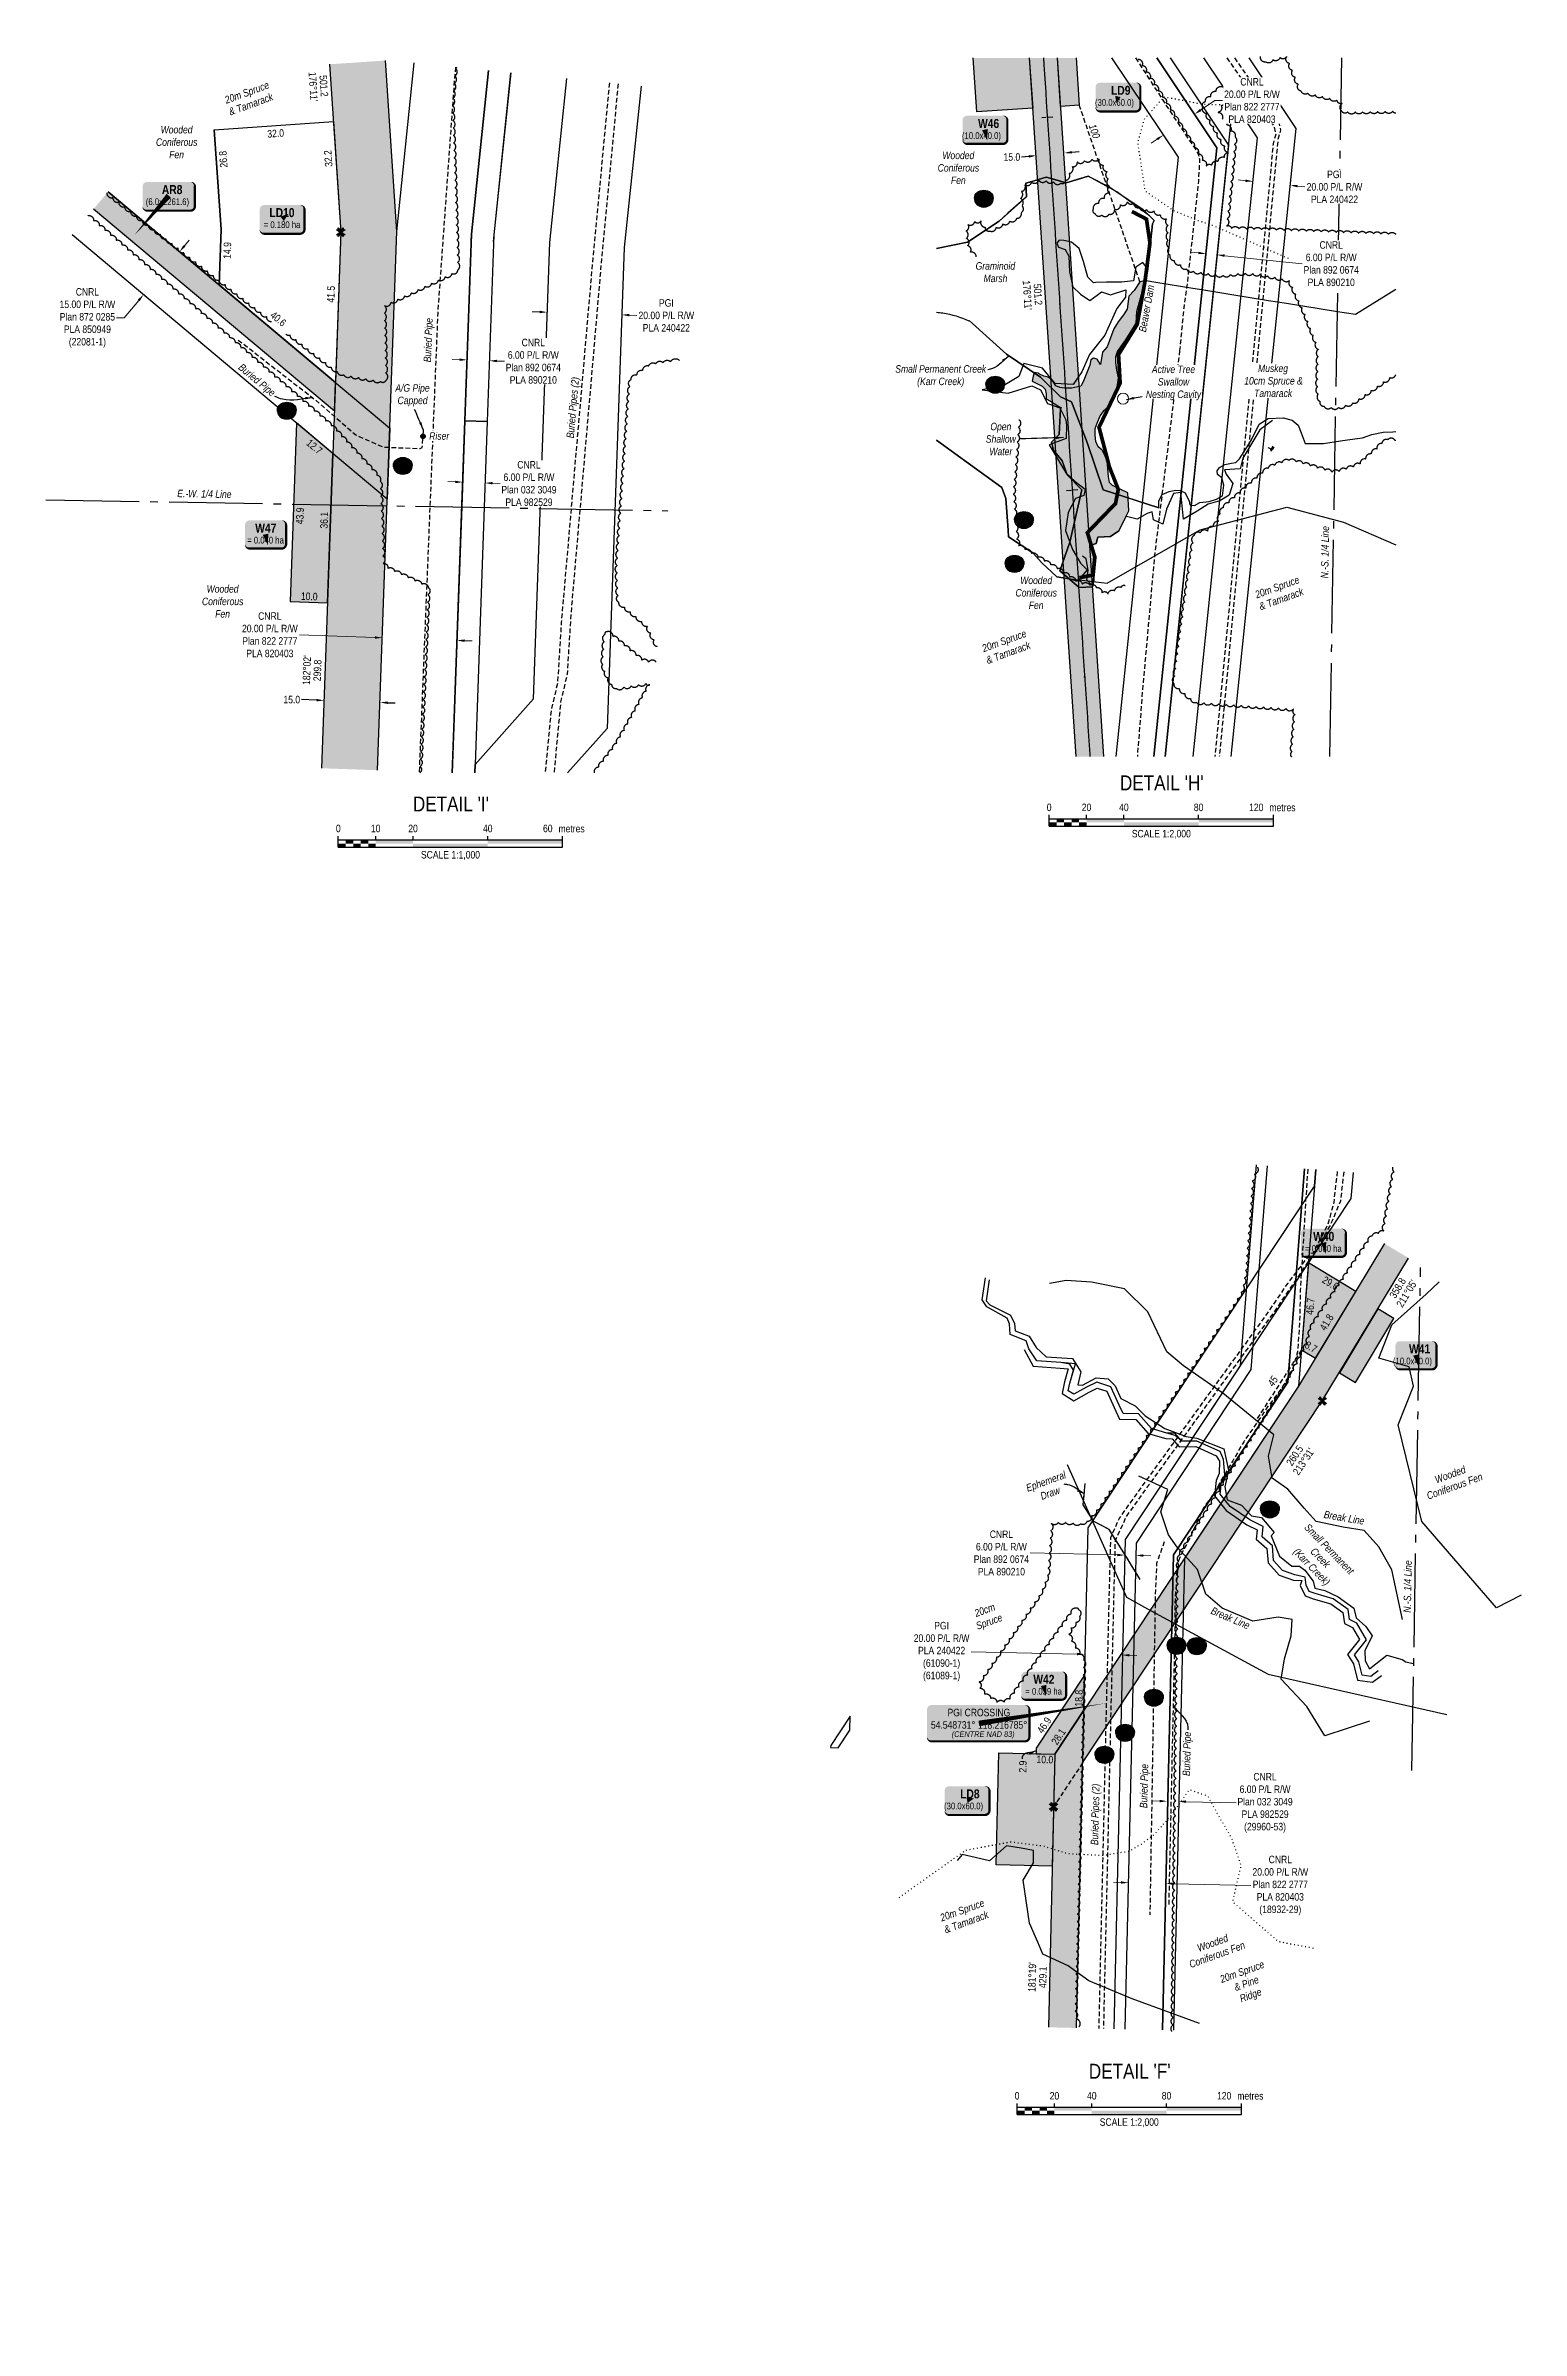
# Model space of a CAD drawing. Extents: x 406232 to 435383, y 6039561 to 6052989.
# Drawn here: x 427700 to 429674, y 6040344 to 6043399 of the extents above; entities that cross this region are included whole.
import ezdxf
from ezdxf.enums import TextEntityAlignment as Align

# ---------------------------------------------------------------- set-up
doc = ezdxf.new("R2010")
doc.units = 0
doc.header["$LTSCALE"] = 5
doc.header["$PDSIZE"] = 0.5
for name, pattern in [('0', [1, 1, 0]), ('foc-QUARTERLINE', [33, 25, -3, 2, -3]), ('foc-TIELINE', [1.875, 1.25, -0.625]), ('foc-TOPO', [1, 0.2, -0.8]), ('foc-TOPO-ephemeral', [6.25, 3.125, -0.625, 0.625, -0.625, 0.625, -0.625]), ('foc-TRAV', [1.875, 1.25, -0.625]), ('UG_PIPE', [1.875, 1.25, -0.625])]:
    doc.linetypes.add(name, pattern=pattern)
doc.layers.get('Defpoints').update_dxf_attribs({"color": 9})
for name, color, linetype, lineweight in [('AS-GENERAL', 48, 'Continuous', 18), ('F-RW-T', 190, 'Continuous', 9), ('T-TEXT', 48, 'Continuous', 18), ('T-TIE-T', 201, 'Continuous', 18)]:
    doc.layers.add(name, color=color, linetype=linetype, lineweight=lineweight)
for name, color, linetype in [('AS-PIPE-AG', 44, 'Continuous'), ('AS-PIPE-UG', 44, 'UG_PIPE'), ('AS-PIPE-UG-T', 44, 'Continuous'), ('AS-SYMBOL', 7, 'Continuous'), ('DETAIL-T', 7, 'Continuous'), ('F-RW', 190, 'Continuous'), ('L-BD', 7, 'Continuous'), ('L-MON', 1, 'Continuous'), ('L-SECQ', 8, 'foc-QUARTERLINE'), ('P-BUFFER-H 100m', 191, 'Continuous'), ('P-CHAINAGE-CL', 201, 'foc-TIELINE'), ('P-CROSSINGS', 250, 'Continuous'), ('P-PROPOSED', 10, 'Continuous'), ('P-PROPOSED-H', 21, 'Continuous'), ('P-TEMP-BLOCKS', 250, 'Continuous'), ('P-TEMP-H', 41, 'Continuous'), ('P-TEMP_LOG DECK', 46, 'Continuous'), ('P-TEMP_WORKSPACE', 46, 'Continuous'), ('P-TRAV', 4, 'foc-TRAV'), ('P-TXT', 4, 'Continuous'), ('P-WORKAREA', 113, 'Continuous'), ('P-WORKAREA-H', 111, 'Continuous'), ('T-BUSH', 110, '0'), ('T-BUSH-T', 110, 'Continuous'), ('T-CREEK', 160, 'Continuous'), ('T-DRAW', 143, 'foc-TOPO-ephemeral'), ('T-GENERAL', 48, 'foc-TOPO'), ('T-SLOPE', 48, 'Continuous'), ('T-TIE', 201, 'foc-TIELINE'), ('T-VEGETATION CHANGE', 104, 'foc-TOPO'), ('T-WATER', 160, 'Continuous'), ('T-WATER-H', 133, 'Continuous'), ('T-WATER-T', 170, 'Continuous'), ('WETLAND', 143, 'Continuous'), ('WETLAND-T', 146, 'Continuous')]:
    doc.layers.add(name, color=color, linetype=linetype)
doc.layers.add('P-100m WELL BORE BUFFER', color=7, linetype='Continuous', true_color=0xf5ffd6)
doc.styles.add('80', font='ARIALN.TTF', dxfattribs={"height": 10})
doc.styles.add('80CG', font='ARIALN.TTF', dxfattribs={"height": 10})
doc.styles.add('80L', font='ARIALN.TTF', dxfattribs={"height": 10})
doc.styles.add('80LS', font='ARIALNI.TTF', dxfattribs={"height": 10})
doc.styles.add('BOLD', font='ARIALNB.TTF')
doc.styles.add('Crossing', font='ARIALN.TTF', dxfattribs={"height": 10})
doc.styles.add('foc-LtypeFont', font='ARIALN.TTF', dxfattribs={"height": 7.35})
doc.linetypes.add('foc-TOPO-flowdirection-NOLINE', pattern='A,0,[">",foc-LtypeFont,S=0.3,R=0,X=0,Y=-0.945],-20,[">",foc-LtypeFont,S=0.3,R=0,X=0,Y=-0.945],0', length=20)
doc.dimstyles.new('Compass 5 000', dxfattribs={"dimscale": 5, "dimtxt": 9, "dimasz": 2, "dimexe": 0.2, "dimexo": 0.0625, "dimgap": 0.5, "dimtad": 0, "dimtih": 1, "dimtoh": 1, "dimzin": 0, "dimdsep": 46, "dimtxsty": '80CG', "dimcen": 0.1, "dimse1": 1, "dimse2": 1, "dimclrd": 256, "dimclrt": 256, "dimaunit": 1, "dimadec": 4, "dimazin": 0, "dimtfac": 0.06, "dimtofl": 0, "dimtmove": 0, "dimatfit": 1, "dimfxl": 0.2, "dimtolj": 1, "dimtzin": 0, "dimlwd": -1, "dimarcsym": 0})

msp = doc.modelspace()

# ---------------------------------------------------------------- texts
at = {"layer": 'AS-PIPE-UG-T', "char_height": 9.99544, "attachment_point": 1, "style": '80L'}
for s, width, insert, rotation in [('{\\fArial Narrow|b0|i1|c0|p34;Buried Pipe}', 59.00894, (428205.242, 6042975.886), 87.687459), ('\\pi0.29884;{\\fArial Narrow|b0|i1|c0|p34;Buried Pipe}', 59.00894, (427962.821, 6042975.134), 320.032958), ('{\\fArial Narrow|b0|i1|c0|p34;Buried Pipes (2)}', 81.53617, (428396.283, 6042874.605), 85.059979), ('{\\fArial Narrow|b0|i1|c0|p34;Buried Pipe}', 59.00894, (429220.592, 6041085.051), 88.671658), ('{\\fArial Narrow|b0|i1|c0|p34;Buried Pipe}', 59.00894, (429163.387, 6041042.086), 88.671658), ('{\\fArial Narrow|b0|i1|c0|p34;Buried Pipes (2)}', 81.53617, (429097.734, 6040992.661), 88.671658)]:
    msp.add_mtext_dynamic_manual_height_columns(s, width=width, gutter_width=49.977, heights=[0], dxfattribs=dict(at, insert=insert, rotation=rotation))
at = {"layer": 'DETAIL-T', "color": 3, "char_height": 19.9909, "width": 223.75587, "attachment_point": 5, "style": '80CG'}
for s, insert in [("DETAIL 'H'", (429192.804, 6042413.15)), ("DETAIL 'I'", (428241.876, 6042384.916)), ("DETAIL 'F'", (429149.892, 6040690.079))]:
    msp.add_mtext(s, dxfattribs=dict(at, insert=insert))
at = {"layer": 'L-BD', "color": 5, "style": '80L'}
for s, rotation, p in [("176°11'", 273.8097, (428057.71, 6043344.274)), ('501.2', 273.8097, (428071.922, 6043345.22)), ("176°11'", 273.8097, (429013.055, 6043065.362)), ('501.2', 273.8097, (429027.267, 6043066.308)), ("182°02'", 87.9628, (428049.067, 6042563.957)), ('299.8', 87.9628, (428063.302, 6042563.45)), ('358.8', 58.9131, (429508.345, 6041737.559)), ("211°05'", 58.9131, (429520.543, 6041730.204)), ('260.5', 56.4719, (429370.692, 6041513.432)), ("213°31'", 56.4719, (429382.566, 6041505.565)), ("181°19'", 88.6779, (429019.416, 6040816.096)), ('429.1', 88.6779, (429033.655, 6040815.767))]:
    msp.add_text(s, height=9.9954, rotation=rotation, dxfattribs=at).set_placement(p, align=Align.MIDDLE)
at = {"layer": 'L-SECQ', "char_height": 9.99544, "attachment_point": 1, "style": '80L'}
for s, width, insert, rotation in [('{\\fArial Narrow|b0|i1|c0|p34;E.-W. 1/4 Line}', 72.37255, (427875.931, 6042805.291), 358.990727), ('{\\fArial Narrow|b0|i1|c0|p34;N.-S. 1/4 Line}', 69.82938, (429405.513, 6042686.723), 89.014186), ('{\\fArial Narrow|b0|i1|c0|p34;N.-S. 1/4 Line}', 69.82938, (429516.094, 6041303.458), 89.013434)]:
    msp.add_mtext_dynamic_manual_height_columns(s, width=width, gutter_width=49.977, heights=[0], dxfattribs=dict(at, insert=insert, rotation=rotation))
at = {"layer": 'P-TEMP_LOG DECK', "style": '80L'}
for s, rotation, p in [('32.0', 3.9837, (428007.45, 6043281.758)), ('26.8', 93.988, (427937.334, 6043247.208)), ('32.2', 94.0509, (428077.783, 6043248.189)), ('14.9', 87.9628, (427942.627, 6043125.226)), ('41.5', 87.9628, (428081.383, 6043066.664)), ('40.6', 320.033, (428011.013, 6043033.693))]:
    msp.add_text(s, height=9.9954, rotation=rotation, dxfattribs=at).set_placement(p, align=Align.MIDDLE)
at = {"layer": 'P-TEMP_WORKSPACE', "style": '80L'}
for s, rotation, p in [('12.7', 320.033, (428059.307, 6042862.764)), ('43.9', 87.9628, (428039.801, 6042770.229)), ('36.1', 87.9628, (428072.301, 6042764.394)), ('10.0', 357.9628, (428052.376, 6042662.602)), ('29.6', 328.9131, (429418.477, 6041744.117)), ('46.7', 85.4643, (429391.39, 6041713.105)), ('41.8', 58.9131, (429413.24, 6041691.696)), ('8.7', 328.9131, (429392.517, 6041658.754)), ('18.8', 88.6758, (429081.874, 6041188.973)), ('46.9', 56.4719, (429035.47, 6041152.805)), ('28.1', 56.4719, (429054.664, 6041137.545)), ('2.9', 88.6779, (429006.9, 6041097.494)), ('10.0', 358.6779, (429036.442, 6041107.022))]:
    msp.add_text(s, height=9.9954, rotation=rotation, dxfattribs=at).set_placement(p, align=Align.MIDDLE)
at = {"layer": 'T-SLOPE', "char_height": 9.99544, "attachment_point": 1, "style": '80L'}
for s, width, insert, rotation in [('{\\fArial Narrow|b0|i1|c0|p34;Beaver Dam}', 63.54302, (429161.831, 6043017.26), 79.700717), ('\\pi0.29884;{\\fArial Narrow|b0|i1|c0|p34;Break Line}', 54.55668, (429410.437, 6041440.063), 350.207498), ('\\pi0.29884;{\\fArial Narrow|b0|i1|c0|p34;Break Line}', 54.55668, (429261.182, 6041311.641), 336.917643)]:
    msp.add_mtext_dynamic_manual_height_columns(s, width=width, gutter_width=49.977, heights=[0], dxfattribs=dict(at, insert=insert, rotation=rotation))
at = {"layer": 'T-TIE-T', "style": '80LS'}
for s, rotation, p in [('100', 288.933156, (429102.786, 6043284.693)), ('45', 57.1773, (429341.289, 6041612.786))]:
    msp.add_text(s, height=9.9954, rotation=rotation, dxfattribs=at).set_placement(p, align=Align.MIDDLE)
at = {"layer": 'T-WATER-T', "insert": (429383.15, 6041430.411), "char_height": 9.99551, "attachment_point": 1, "rotation": 314.303444, "style": '80L'}
msp.add_mtext_dynamic_manual_height_columns('\\pi9.62078;{\\fArial Narrow|b0|i1|c0|p34;Small Permanent \\P\\pi38.2948;Creek\\P\\pi22.67767;(Karr Creek)}', width=106.69887, gutter_width=49.978, heights=[0], dxfattribs=at)
at = {"layer": 'WETLAND-T', "char_height": 10, "width": 55.46835, "attachment_point": 1, "style": '80L'}
for s, insert in [('\\pi6.83718;{\\fArial Narrow|b0|i1|c0|p34;Wooded \\P\\pi0.56842;Coniferous\\P\\pi18.27988;Fen}', (427846.784, 6043291.743)), ('\\pi1.5882;{\\fArial Narrow|b0|i1|c0|p34;Graminoid \\P\\pi12.23963;Marsh}', (428942.239, 6043109.51)), ('\\pi6.83718;{\\fArial Narrow|b0|i1|c0|p34;Wooded \\P\\pi0.56842;Coniferous\\P\\pi18.27988;Fen}', (428996.632, 6042689.02)), ('\\pi6.83718;{\\fArial Narrow|b0|i1|c0|p34;Wooded \\P\\pi0.56842;Coniferous\\P\\pi18.27988;Fen}', (427908.291, 6042677.525))]:
    msp.add_mtext(s, dxfattribs=dict(at, insert=insert))
at = {"layer": 'WETLAND-T', "insert": (428892.538, 6043257.336), "char_height": 9.99544, "attachment_point": 1, "style": '80L'}
msp.add_mtext_dynamic_manual_height_columns('\\pi6.83406;{\\fArial Narrow|b0|i1|c0|p34;Wooded \\P\\pi0.56816;Coniferous \\P\\pi18.27154;Fen}', width=55.44304, gutter_width=49.977, heights=[0], dxfattribs=at)
at = {"layer": 'WETLAND-T', "char_height": 9.99544, "attachment_point": 1, "rotation": 20, "style": '80L'}
for insert in [(429534.492, 6041477.425), (429216.718, 6040850.928)]:
    msp.add_mtext_dynamic_manual_height_columns('\\pi23.82845;{\\fArial Narrow|b0|i1|c0|p34;Wooded \\P\\pi6.23075;Coniferous Fen}', width=89.43182, gutter_width=49.977, heights=[0], dxfattribs=dict(at, insert=insert))

# ---------------------------------------------------------------- blocks, each defined once
blk = doc.blocks.new('*U538')
h = blk.add_hatch(color=191)
edge = h.paths.add_edge_path()
edge.add_line((-21.5, -19.1), (21.5, -19.1))
edge.add_arc((21.5, -13.1), 6, 270, 360)
edge.add_line((27.5, -13.1), (27.5, 12.5))
edge.add_arc((21.5, 12.5), 6, 0, 90)
edge.add_line((21.5, 18.5), (-21.5, 18.5))
edge.add_arc((-21.5, 12.5), 6, 90, 180)
edge.add_line((-27.5, 12.5), (-27.5, -13.1))
edge.add_arc((-21.5, -13.1), 6, 180, 270)
at = {"color": 250, "flags": 128}
blk.add_lwpolyline([(-21.5, -19.1, 3, 3, 0), (21.5, -19.1, 3, 3, 0.414214), (27.5, -13.1, 3, 3, 0), (27.5, 12.5, 3, 0, 0.414214), (21.5, 18.5, 0, 0, 0), (-21.5, 18.5, 0, 0, 0.414214), (-27.5, 12.5, 0, 0, 0), (-27.5, -13.1, 0, 3, 0.414214)], format="xyseb", close=True, dxfattribs=at)
at = {"flags": 128}
blk.add_lwpolyline([(3.2, -14.8, 0, 7.5, 0), (0, 0, 0, 0, 0)], format="xyseb", dxfattribs=at)
at = {"color": 250}
for tag, p, height, style in [('TEMP_AREA_W1_001', (-9.2, 2.2), 12, 'BOLD'), ('ENTER_TEXT_001', (-30.7, -12.5), 9, '80')]:
    blk.add_attdef(tag, p, '', height=height, dxfattribs=dict(at, style=style))
blk = doc.blocks.new('*D614')
at = {"layer": 'Defpoints', "color": 0, "transparency": 16777216}
for p in [(427824.1, 6043169.4), (427776, 6043111.9), (427830.7, 6043066.1)]:
    blk.add_point(p, dxfattribs=at)
at = {"layer": 'F-RW-T', "transparency": 16777216}
for p, q in [((427885.3, 6043131.2), (427891.7, 6043138.9)), ((427824.3, 6043058.4), (427804.7, 6043035)), ((427804.7, 6043035), (427794.7, 6043035))]:
    blk.add_line(p, q, dxfattribs=at)
for points in [[(427884, 6043132.3), (427886.6, 6043130.1), (427878.9, 6043123.5)], [(427823, 6043059.5), (427825.6, 6043057.3), (427830.7, 6043066.1)]]:
    blk.add_solid(points, dxfattribs=at)
at = {"layer": 'F-RW-T', "transparency": 16777216, "insert": (427755.6, 6043035), "char_height": 10, "attachment_point": 5, "style": '80CG'}
blk.add_mtext('\\A1;CNRL\\P15.00 P/L R/W\\PPlan 872 0285\\PPLA 850949\\P(22081-1)', dxfattribs=at)
blk = doc.blocks.new('RISER')
h = blk.add_hatch(color=255)
h.dxf.hatch_style = 1
edge = h.paths.add_edge_path()
edge.add_arc((0, 0), 0.7, 0, 360)
blk.add_hatch(color=48).paths.add_polyline_path([(0.58, -0.15), (-0.58, -0.15, 0.774597)])
at = {"color": 48}
blk.add_line((-0.58, -0.15), (0.58, -0.15), dxfattribs=at)
blk.add_circle((0, 0), 0.6, dxfattribs=at)
blk = doc.blocks.new('TEMP')
h = blk.add_hatch(color=255)
h.dxf.hatch_style = 1
h.paths.add_polyline_path([(0, 0.25), (-0.67, 1.15), (-0.67, 0.67), (-1.15, 0.67), (-0.25, 0), (-1.15, -0.67), (-0.67, -0.67), (-0.67, -1.15), (0, -0.25), (0.67, -1.15), (0.67, -0.67), (1.15, -0.67), (0.25, 0), (1.15, 0.67), (0.67, 0.67), (0.67, 1.15)])
h.paths.add_polyline_path([(0.57, 0.85), (0.57, 0.57), (0.85, 0.57), (0.08, 0), (0.85, -0.57), (0.57, -0.57), (0.57, -0.85), (0, -0.08), (-0.57, -0.85), (-0.57, -0.57), (-0.85, -0.57), (-0.08, 0), (-0.85, 0.57), (-0.57, 0.57), (-0.57, 0.85), (0, 0.08)], flags=16)
h = blk.add_hatch(color=1)
h.dxf.hatch_style = 1
h.paths.add_polyline_path([(0, 0.08), (-0.57, 0.85), (-0.57, 0.57), (-0.85, 0.57), (-0.08, 0), (-0.85, -0.57), (-0.57, -0.57), (-0.57, -0.85), (0, -0.08), (0.57, -0.85), (0.57, -0.57), (0.85, -0.57), (0.08, 0), (0.85, 0.57), (0.57, 0.57), (0.57, 0.85)])
at = {"color": 1}
for p, q in [((-0.08, 0), (0.08, 0)), ((0, 0.08), (0, -0.08))]:
    blk.add_line(p, q, dxfattribs=at)
at = {"color": 255, "flags": 128}
blk.add_lwpolyline([(-0.25, 0), (-1.15, 0.67), (-0.67, 0.67), (-0.67, 1.15), (0, 0.25), (0.67, 1.15), (0.67, 0.67), (1.15, 0.67), (0.25, 0), (1.15, -0.67), (0.67, -0.67), (0.67, -1.15), (0, -0.25), (-0.67, -1.15), (-0.67, -0.67), (-1.15, -0.67)], close=True, dxfattribs=at)
at = {"color": 1, "flags": 128}
blk.add_lwpolyline([(-0.08, 0), (-0.85, 0.57), (-0.57, 0.57), (-0.57, 0.85), (0, 0.08), (0.57, 0.85), (0.57, 0.57), (0.85, 0.57), (0.08, 0), (0.85, -0.57), (0.57, -0.57), (0.57, -0.85), (0, -0.08), (-0.57, -0.85), (-0.57, -0.57), (-0.85, -0.57)], close=True, dxfattribs=at)
blk = doc.blocks.new('*U616')
h = blk.add_hatch(color=191)
edge = h.paths.add_edge_path()
edge.add_line((-24, -20), (24, -20))
edge.add_arc((24, -14), 6, 270, 360)
edge.add_line((30, -14), (30, 12.5))
edge.add_arc((24, 12.5), 6, 0, 90)
edge.add_line((24, 18.5), (-24, 18.5))
edge.add_arc((-24, 12.5), 6, 90, 180)
edge.add_line((-30, 12.5), (-30, -14))
edge.add_arc((-24, -14), 6, 180, 270)
at = {"color": 250, "flags": 128}
blk.add_lwpolyline([(-24, -20, 3, 3, 0), (24, -20, 3, 3, 0.414214), (30, -14, 3, 3, 0), (30, 12.5, 3, 0, 0.414214), (24, 18.5, 0, 0, 0), (-24, 18.5, 0, 0, 0.414214), (-30, 12.5, 0, 0, 0), (-30, -14, 0, 3, 0.414214)], format="xyseb", close=True, dxfattribs=at)
at = {"flags": 128}
blk.add_lwpolyline([(8.7, 6.9, 0, 7.5, 0), (0, 0, 0, 0, 0)], format="xyseb", dxfattribs=at)
at = {"color": 250}
for tag, p, height, style in [('TEMP_AREA_W1_001', (-9.2, 2.2), 12, 'BOLD'), ('ENTER_TEXT_001', (-30.7, -12.5), 9, '80')]:
    blk.add_attdef(tag, p, '', height=height, dxfattribs=dict(at, style=style))
blk = doc.blocks.new('*D618')
at = {"layer": 'Defpoints', "color": 0, "transparency": 16777216}
for p in [(428150.2, 6042608.2), (428150.2, 6042607.2), (428250.1, 6042604.7)]:
    blk.add_point(p, dxfattribs=at)
at = {"layer": 'F-RW-T', "transparency": 16777216}
for p, q in [((428140.2, 6042607.6), (428039.2, 6042611.2)), ((428260.1, 6042603.3), (428270.1, 6042602.9))]:
    blk.add_line(p, q, dxfattribs=at)
for points in [[(428140.3, 6042609.2), (428140.1, 6042605.9), (428150.2, 6042607.2)], [(428260.1, 6042605), (428260, 6042601.6), (428250.1, 6042603.7)]]:
    blk.add_solid(points, dxfattribs=at)
at = {"layer": 'F-RW-T', "transparency": 16777216, "insert": (427999.7, 6042611.2), "char_height": 10, "attachment_point": 5, "style": '80CG'}
blk.add_mtext('\\A1;CNRL\\P20.00 P/L R/W\\PPlan 822 2777\\PPLA 820403', dxfattribs=at)
blk = doc.blocks.new('*D619')
at = {"layer": 'Defpoints', "color": 0, "transparency": 16777216}
for p in [(428258, 6042825.1), (428287.6, 6042814.2), (428287.9, 6042824.1)]:
    blk.add_point(p, dxfattribs=at)
at = {"layer": 'F-RW-T', "transparency": 16777216}
for p, q in [((428247.6, 6042815.7), (428237.6, 6042816)), ((428297.6, 6042813.9), (428307.6, 6042813.5))]:
    blk.add_line(p, q, dxfattribs=at)
for points in [[(428247.7, 6042817.3), (428247.6, 6042814), (428257.6, 6042815.3)], [(428297.6, 6042815.6), (428297.5, 6042812.2), (428287.6, 6042814.2)]]:
    blk.add_solid(points, dxfattribs=at)
at = {"layer": 'F-RW-T', "transparency": 16777216, "insert": (428346.3, 6042813.5), "char_height": 10, "attachment_point": 5, "style": '80CG', "bg_fill": 3, "box_fill_scale": 1.1, "bg_fill_color": 256, "bg_fill_true_color": 13158600, "bg_fill_transparency": 0}
blk.add_mtext('\\A1;CNRL\\P6.00 P/L R/W\\PPlan 032 3049\\PPLA 982529', dxfattribs=at)
blk = doc.blocks.new('*D620')
at = {"layer": 'Defpoints', "color": 0, "transparency": 16777216}
for p in [(428293.4, 6042977.7), (428262.6, 6042955.6), (428292.6, 6042954.5)]:
    blk.add_point(p, dxfattribs=at)
at = {"layer": 'F-RW-T', "transparency": 16777216}
for p, q in [((428253.4, 6042979.1), (428243.4, 6042979.5)), ((428303.4, 6042977.3), (428313.4, 6042977))]:
    blk.add_line(p, q, dxfattribs=at)
for points in [[(428253.5, 6042980.8), (428253.4, 6042977.5), (428263.4, 6042978.8)], [(428303.4, 6042979), (428303.3, 6042975.7), (428293.4, 6042977.7)]]:
    blk.add_solid(points, dxfattribs=at)
at = {"layer": 'F-RW-T', "transparency": 16777216, "insert": (428352.1, 6042977), "char_height": 10, "attachment_point": 5, "style": '80CG', "bg_fill": 3, "box_fill_scale": 1.1, "bg_fill_color": 256, "bg_fill_true_color": 13158600, "bg_fill_transparency": 0}
blk.add_mtext('\\A1;CNRL\\P6.00 P/L R/W\\PPlan 892 0674\\PPLA 890210', dxfattribs=at)
blk = doc.blocks.new('*D621')
at = {"layer": 'Defpoints', "color": 0, "transparency": 16777216}
for p in [(428371.4, 6043063.1), (428471.3, 6043059.5), (428470.6, 6043039.1)]:
    blk.add_point(p, dxfattribs=at)
at = {"layer": 'F-RW-T', "transparency": 16777216}
for p, q in [((428360.7, 6043043), (428350.7, 6043043.3)), ((428480.6, 6043038.7), (428490.6, 6043038.3))]:
    blk.add_line(p, q, dxfattribs=at)
for points in [[(428360.8, 6043044.6), (428360.7, 6043041.3), (428370.7, 6043042.6)], [(428480.7, 6043040.4), (428480.5, 6043037), (428470.6, 6043039.1)]]:
    blk.add_solid(points, dxfattribs=at)
at = {"layer": 'F-RW-T', "transparency": 16777216, "insert": (428530.1, 6043038.3), "char_height": 10, "attachment_point": 5, "style": '80CG'}
blk.add_mtext('\\A1;PGI\\P20.00 P/L R/W\\PPLA 240422', dxfattribs=at)
blk = doc.blocks.new('*U325')
at = {"color": 0}
for p, q in [((-150, 0), (-150, 15)), ((-150, 10), (150.2, 10)), ((-150, 0), (150.2, 0)), ((-100, 10), (-100, 15)), ((-50, 10), (-50, 15)), ((50, 10), (50, 15)), ((150.2, 0), (150.2, 15))]:
    blk.add_line(p, q, dxfattribs=at)
for points in [[(-150, 5), (-140, 5), (-150, 0), (-140, 0)], [(-140, 10), (-130, 10), (-140, 5), (-130, 5)], [(-130, 5), (-120, 5), (-130, 0), (-120, 0)], [(-120, 10), (-110, 10), (-120, 5), (-110, 5)], [(-110, 5), (-100, 5), (-110, 0), (-100, 0)], [(-100, 10), (-50, 10), (-100, 5), (-50, 5)], [(-50, 5), (50, 5), (-50, 0), (50, 0)], [(50, 10), (150.2, 10), (50, 5), (150.2, 5)]]:
    blk.add_solid(points, dxfattribs=at)
at = {"color": 0, "style": '80'}
blk.add_text('metres', height=10, dxfattribs=at).set_placement((162.2, 20), align=Align.CENTER)
at = {"color": 0, "char_height": 10, "style": '80'}
for s, insert, attachment_point in [('0', (-150, 30.2), 2), ('10', (-100, 30.2), 2), ('20', (-50, 30.2), 2), ('40', (50, 30.2), 2), ('60', (136.7, 30.2), 3), ('SCALE 1:1,000', (0.1, -5), 2)]:
    blk.add_mtext(s, dxfattribs=dict(at, insert=insert, attachment_point=attachment_point))
blk = doc.blocks.new('*D622')
at = {"layer": 'Defpoints', "color": 0, "transparency": 16777216}
for p in [(428072.2, 6042524.5), (428072.2, 6042523.4), (428147.2, 6042521.8)]:
    blk.add_point(p, dxfattribs=at)
at = {"layer": 'P-TXT', "transparency": 16777216}
for p, q in [((428062.2, 6042523.7), (428041.8, 6042524.5)), ((428157.1, 6042520.4), (428167.1, 6042520))]:
    blk.add_line(p, q, dxfattribs=at)
for points in [[(428062.3, 6042525.4), (428062.1, 6042522.1), (428072.2, 6042523.4)], [(428157.2, 6042522), (428157.1, 6042518.7), (428147.1, 6042520.7)]]:
    blk.add_solid(points, dxfattribs=at)
at = {"layer": 'P-TXT', "transparency": 16777216, "insert": (428029, 6042524.5), "char_height": 10, "attachment_point": 5, "style": '80CG'}
blk.add_mtext('\\A1;15.0', dxfattribs=at)
blk = doc.blocks.new('xing3')
h = blk.add_hatch(color=250)
h.dxf.hatch_style = 1
edge = h.paths.add_edge_path()
edge.add_ellipse((0, -2), major_axis=(-12.5, 0), ratio=0.816297, start_angle=0, end_angle=180)
edge.add_line((12.5, -2), (12.5, 0))
edge.add_ellipse((0, 0), major_axis=(-12.5, 0), ratio=0.816297, start_angle=0, end_angle=180, ccw=False)
edge.add_line((-12.5, 0), (-12.5, -2))
at = {"layer": 'P-BUFFER-H 100m'}
h = blk.add_hatch(color=256, dxfattribs=at)
h.dxf.hatch_style = 1
edge = h.paths.add_edge_path()
edge.add_ellipse((0, 0), major_axis=(-12.5, 0), ratio=0.816297, start_angle=0, end_angle=360)
at = {"color": 250}
blk.add_ellipse((0, 0), major_axis=(-12.5, 0), ratio=0.816297, dxfattribs=at)
blk.add_ellipse((0, -2), major_axis=(-12.5, 0), ratio=0.816297, start_param=0, end_param=3.141593, dxfattribs=at)
at = {"color": 250, "style": 'Crossing'}
blk.add_attdef('CROSSING', text='', height=9, dxfattribs=at).set_placement((0.1, 0), align=Align.MIDDLE_CENTER)
at = {"color": 250, "style": 'Crossing', "flags": 1}
for tag, p in [('DESCRIPTION', (0.1, -25.8)), ('OWNER', (0.1, -12.5)), ('LOCATION', (0.1, -39.3)), ('DWG_REF', (0.1, -52.8))]:
    blk.add_attdef(tag, text='', height=9, dxfattribs=at).set_placement(p, align=Align.MIDDLE_CENTER)
blk = doc.blocks.new('xing2')
h = blk.add_hatch(color=50)
h.dxf.hatch_style = 1
edge = h.paths.add_edge_path()
edge.add_ellipse((0, 0), major_axis=(-12.5, 0), ratio=0.816297, start_angle=0, end_angle=360)
h = blk.add_hatch(color=250)
h.dxf.hatch_style = 1
edge = h.paths.add_edge_path()
edge.add_ellipse((0, -2), major_axis=(-12.5, 0), ratio=0.816297, start_angle=0, end_angle=180)
edge.add_line((12.5, -2), (12.5, 0))
edge.add_ellipse((0, 0), major_axis=(-12.5, 0), ratio=0.816297, start_angle=0, end_angle=180, ccw=False)
edge.add_line((-12.5, 0), (-12.5, -2))
at = {"color": 250}
blk.add_ellipse((0, 0), major_axis=(-12.5, 0), ratio=0.816297, dxfattribs=at)
blk.add_ellipse((0, -2), major_axis=(-12.5, 0), ratio=0.816297, start_param=0, end_param=3.141593, dxfattribs=at)
at = {"color": 250, "style": 'Crossing'}
blk.add_attdef('CROSSING', text='', height=9, dxfattribs=at).set_placement((0.1, 0), align=Align.MIDDLE_CENTER)
at = {"color": 250, "style": 'Crossing', "flags": 1}
for tag, p in [('DESCRIPTION', (0.1, -25.8)), ('OWNER', (0.1, -12.5)), ('LOCATION', (0.1, -39.3)), ('DWG_REF', (0.1, -52.8))]:
    blk.add_attdef(tag, text='', height=9, dxfattribs=at).set_placement(p, align=Align.MIDDLE_CENTER)
blk = doc.blocks.new('*U1080')
h = blk.add_hatch(color=111)
edge = h.paths.add_edge_path()
edge.add_line((-29, -20), (29, -20))
edge.add_arc((29, -14), 6, 270, 360)
edge.add_line((35, -14), (35, 12.5))
edge.add_arc((29, 12.5), 6, 0, 90)
edge.add_line((29, 18.5), (-29, 18.5))
edge.add_arc((-29, 12.5), 6, 90, 180)
edge.add_line((-35, 12.5), (-35, -14))
edge.add_arc((-29, -14), 6, 180, 270)
at = {"flags": 128}
blk.add_lwpolyline([(-46.3, -53.1, 0, 7.5, 0), (0, 0, 0, 0, 0)], format="xyseb", dxfattribs=at)
at = {"color": 250, "flags": 128}
blk.add_lwpolyline([(-29, -20, 3, 3, 0), (29, -20, 3, 3, 0.414214), (35, -14, 3, 3, 0), (35, 12.5, 3, 0, 0.414214), (29, 18.5, 0, 0, 0), (-29, 18.5, 0, 0, 0.414214), (-35, 12.5, 0, 0, 0), (-35, -14, 0, 3, 0.414214)], format="xyseb", close=True, dxfattribs=at)
at = {"color": 250}
for tag, p, height, style in [('TEMP_AREA_W1_001', (-9.2, 2.2), 12, 'BOLD'), ('ENTER_TEXT_001', (-30.7, -12.5), 9, '80')]:
    blk.add_attdef(tag, p, '', height=height, dxfattribs=dict(at, style=style))
blk = doc.blocks.new('*U539')
h = blk.add_hatch(color=191)
edge = h.paths.add_edge_path()
edge.add_line((-24, -19.1), (24, -19.1))
edge.add_arc((24, -13.1), 6, 270, 360)
edge.add_line((30, -13.1), (30, 12.5))
edge.add_arc((24, 12.5), 6, 0, 90)
edge.add_line((24, 18.5), (-24, 18.5))
edge.add_arc((-24, 12.5), 6, 90, 180)
edge.add_line((-30, 12.5), (-30, -13.1))
edge.add_arc((-24, -13.1), 6, 180, 270)
at = {"color": 250, "flags": 128}
blk.add_lwpolyline([(-24, -19.1, 3, 3, 0), (24, -19.1, 3, 3, 0.414214), (30, -13.1, 3, 3, 0), (30, 12.5, 3, 0, 0.414214), (24, 18.5, 0, 0, 0), (-24, 18.5, 0, 0, 0.414214), (-30, 12.5, 0, 0, 0), (-30, -13.1, 0, 3, 0.414214)], format="xyseb", close=True, dxfattribs=at)
at = {"flags": 128}
blk.add_lwpolyline([(3.2, -14.8, 0, 7.5, 0), (0, 0, 0, 0, 0)], format="xyseb", dxfattribs=at)
at = {"color": 250}
for tag, p, height, style in [('TEMP_AREA_W1_001', (-9.2, 2.2), 12, 'BOLD'), ('ENTER_TEXT_001', (-30.7, -12.5), 9, '80')]:
    blk.add_attdef(tag, p, '', height=height, dxfattribs=dict(at, style=style))
blk = doc.blocks.new('*U379')
at = {"color": 0}
for p, q in [((-150, 0), (-150, 15)), ((-150, 10), (150.2, 10)), ((-150, 0), (150.2, 0)), ((-100, 10), (-100, 15)), ((-50, 10), (-50, 15)), ((50, 10), (50, 15)), ((150.2, 0), (150.2, 15))]:
    blk.add_line(p, q, dxfattribs=at)
for points in [[(-150, 5), (-140, 5), (-150, 0), (-140, 0)], [(-140, 10), (-130, 10), (-140, 5), (-130, 5)], [(-130, 5), (-120, 5), (-130, 0), (-120, 0)], [(-120, 10), (-110, 10), (-120, 5), (-110, 5)], [(-110, 5), (-100, 5), (-110, 0), (-100, 0)], [(-100, 10), (-50, 10), (-100, 5), (-50, 5)], [(-50, 5), (50, 5), (-50, 0), (50, 0)], [(50, 10), (150.2, 10), (50, 5), (150.2, 5)]]:
    blk.add_solid(points, dxfattribs=at)
at = {"color": 0, "style": '80'}
blk.add_text('metres', height=10, dxfattribs=at).set_placement((162.2, 20), align=Align.CENTER)
at = {"color": 0, "char_height": 10, "style": '80'}
for s, insert, attachment_point in [('0', (-150, 30.2), 2), ('20', (-100, 30.2), 2), ('40', (-50, 30.2), 2), ('80', (50, 30.2), 2), ('120', (136.7, 30.2), 3), ('SCALE 1:2,000', (0.1, -5), 2)]:
    blk.add_mtext(s, dxfattribs=dict(at, insert=insert, attachment_point=attachment_point))
blk = doc.blocks.new('*D645')
at = {"layer": 'Defpoints', "color": 0, "transparency": 16777216}
for p in [(429143.3, 6041380.3), (429142.8, 6041356.8), (429157.8, 6041356.5)]:
    blk.add_point(p, dxfattribs=at)
at = {"layer": 'F-RW-T', "transparency": 16777216}
for p, q in [((429133.3, 6041380.6), (429017, 6041383.2)), ((429168.3, 6041379.8), (429178.3, 6041379.5))]:
    blk.add_line(p, q, dxfattribs=at)
for points in [[(429133.4, 6041382.2), (429133.3, 6041378.9), (429143.3, 6041380.3)], [(429168.3, 6041381.4), (429168.3, 6041378.1), (429158.3, 6041380)]]:
    blk.add_solid(points, dxfattribs=at)
at = {"layer": 'F-RW-T', "transparency": 16777216, "insert": (428978.3, 6041383.2), "char_height": 10, "attachment_point": 5, "style": '80CG', "bg_fill": 3, "box_fill_scale": 1.1, "bg_fill_color": 256, "bg_fill_true_color": 13158600, "bg_fill_transparency": 0}
blk.add_mtext('\\A1;CNRL\\P6.00 P/L R/W\\PPlan 892 0674\\PPLA 890210', dxfattribs=at)
blk = doc.blocks.new('*D646')
at = {"layer": 'Defpoints', "color": 0, "transparency": 16777216}
for p in [(429215.1, 6041050.9), (429184.1, 6040344), (429199.1, 6040343.6)]:
    blk.add_point(p, dxfattribs=at)
at = {"layer": 'F-RW-T', "transparency": 16777216}
for p, q in [((429190.1, 6041051.4), (429180.1, 6041051.7)), ((429225.1, 6041050.6), (429292.2, 6041049.1))]:
    blk.add_line(p, q, dxfattribs=at)
for points in [[(429190.1, 6041053.1), (429190.1, 6041049.8), (429200.1, 6041051.2)], [(429225.1, 6041052.3), (429225.1, 6041049), (429215.1, 6041050.9)]]:
    blk.add_solid(points, dxfattribs=at)
at = {"layer": 'F-RW-T', "transparency": 16777216, "insert": (429331, 6041049.1), "char_height": 10, "attachment_point": 5, "style": '80CG'}
blk.add_mtext('\\A1;CNRL\\P6.00 P/L R/W\\PPlan 032 3049\\PPLA 982529\\P(29960-53)', dxfattribs=at)
blk = doc.blocks.new('*U647')
h = blk.add_hatch(color=191)
edge = h.paths.add_edge_path()
edge.add_line((-24, -20), (24, -20))
edge.add_arc((24, -14), 6, 270, 360)
edge.add_line((30, -14), (30, 12.5))
edge.add_arc((24, 12.5), 6, 0, 90)
edge.add_line((24, 18.5), (-24, 18.5))
edge.add_arc((-24, 12.5), 6, 90, 180)
edge.add_line((-30, 12.5), (-30, -14))
edge.add_arc((-24, -14), 6, 180, 270)
at = {"color": 250, "flags": 128}
blk.add_lwpolyline([(-24, -20, 3, 3, 0), (24, -20, 3, 3, 0.414214), (30, -14, 3, 3, 0), (30, 12.5, 3, 0, 0.414214), (24, 18.5, 0, 0, 0), (-24, 18.5, 0, 0, 0.414214), (-30, 12.5, 0, 0, 0), (-30, -14, 0, 3, 0.414214)], format="xyseb", close=True, dxfattribs=at)
at = {"flags": 128}
blk.add_lwpolyline([(9.4, 2, 0, 7.5, 0), (0, 0, 0, 0, 0)], format="xyseb", dxfattribs=at)
at = {"color": 250}
for tag, p, height, style in [('TEMP_AREA_W1_001', (-9.2, 2.2), 12, 'BOLD'), ('ENTER_TEXT_001', (-30.7, -12.5), 9, '80')]:
    blk.add_attdef(tag, p, '', height=height, dxfattribs=dict(at, style=style))
blk = doc.blocks.new('*D644')
at = {"layer": 'Defpoints', "color": 0, "transparency": 16777216}
for p in [(429089.6, 6041247.8), (429086.8, 6041124.1), (429136.7, 6041123)]:
    blk.add_point(p, dxfattribs=at)
at = {"layer": 'F-RW-T', "transparency": 16777216}
for p, q in [((429079.6, 6041248), (428937.8, 6041251.2)), ((429149.5, 6041246.4), (429159.5, 6041246.2))]:
    blk.add_line(p, q, dxfattribs=at)
for points in [[(429079.6, 6041249.7), (429079.5, 6041246.4), (429089.6, 6041247.8)], [(429149.6, 6041248.1), (429149.5, 6041244.8), (429139.5, 6041246.7)]]:
    blk.add_solid(points, dxfattribs=at)
at = {"layer": 'F-RW-T', "transparency": 16777216, "insert": (428898.3, 6041251.2), "char_height": 10, "attachment_point": 5, "style": '80CG'}
blk.add_mtext('\\A1;PGI\\P20.00 P/L R/W\\PPLA 240422\\P(61090-1)\\P(61089-1)', dxfattribs=at)
blk = doc.blocks.new('*D648')
at = {"layer": 'Defpoints', "color": 0, "transparency": 16777216}
for p in [(429151.4, 6041079.1), (429201.4, 6041077.9), (429198.2, 6040941.2)]:
    blk.add_point(p, dxfattribs=at)
at = {"layer": 'F-RW-T', "transparency": 16777216}
for p, q in [((429138.2, 6040942.6), (429128.2, 6040942.8)), ((429208.2, 6040940.9), (429311.8, 6040938.5))]:
    blk.add_line(p, q, dxfattribs=at)
for points in [[(429138.3, 6040944.2), (429138.2, 6040940.9), (429148.2, 6040942.3)], [(429208.2, 6040942.6), (429208.2, 6040939.3), (429198.2, 6040941.2)]]:
    blk.add_solid(points, dxfattribs=at)
at = {"layer": 'F-RW-T', "transparency": 16777216, "insert": (429351.4, 6040938.5), "char_height": 10, "attachment_point": 5, "style": '80CG'}
blk.add_mtext('\\A1;CNRL\\P20.00 P/L R/W\\PPlan 822 2777\\PPLA 820403\\P(18932-29)', dxfattribs=at)
blk = doc.blocks.new('*U918')
h = blk.add_hatch(color=255)
edge = h.paths.add_edge_path()
edge.add_line((-63.5, -24), (61.5, -24))
edge.add_arc((61.5, -18), 6, 270, 360)
edge.add_line((67.5, -18), (67.5, 18.5))
edge.add_arc((61.5, 18.5), 6, 0, 90)
edge.add_line((61.5, 24.5), (-63.5, 24.5))
edge.add_arc((-63.5, 18.5), 6, 90, 180)
edge.add_line((-69.5, 18.5), (-69.5, -18))
edge.add_arc((-63.5, -18), 6, 180, 270)
at = {"color": 14, "flags": 128}
blk.add_lwpolyline([(170.9, 27.1, 0, 7.5, 0), (0, 0, 0, 0, 0)], format="xyseb", dxfattribs=at)
blk.add_lwpolyline([(-63.5, -24, 3, 3, 0), (61.5, -24, 3, 3, 0.414214), (67.5, -18, 3, 3, 0), (67.5, 18.5, 3, 0, 0.414214), (61.5, 24.5, 0, 0, 0), (-63.5, 24.5, 0, 0, 0.414214), (-69.5, 18.5, 0, 0, 0), (-69.5, -18, 0, 3, 0.414214)], format="xyseb", close=True, dxfattribs=at)
at = {"color": 14, "insert": (-36.8, -10.6), "char_height": 7.5, "attachment_point": 1, "style": '80L'}
blk.add_mtext_dynamic_manual_height_columns('\\pi0.40073;{\\fArial Narrow|b0|i1|c0|p34;(CENTRE NAD 83)}', width=73.075, gutter_width=45, heights=[0], dxfattribs=at)
at = {"color": 14, "style": '80'}
for p in [(-64.1, -4.1), (-36, 9.6)]:
    blk.add_attdef('ENTER_TEXT_001', p, '', height=10, dxfattribs=at)
blk = doc.blocks.new('musk')
at = {"layer": 'T-GENERAL', "linetype": 'Continuous'}
for centre, radius, start, end in [((-0.86, 0.03), 0.856, 357.79145, 88.28967), ((1.86, 0.15), 1.86, 140.73204, 184.68714), ((1.91, -0.8), 2.08, 122.44271, 157.21454)]:
    blk.add_arc(centre, radius, start, end, dxfattribs=at)
blk = doc.blocks.new('*U536')
h = blk.add_hatch(color=191)
edge = h.paths.add_edge_path()
edge.add_line((-24, -20), (24, -20))
edge.add_arc((24, -14), 6, 270, 360)
edge.add_line((30, -14), (30, 12.5))
edge.add_arc((24, 12.5), 6, 0, 90)
edge.add_line((24, 18.5), (-24, 18.5))
edge.add_arc((-24, 12.5), 6, 90, 180)
edge.add_line((-30, 12.5), (-30, -14))
edge.add_arc((-24, -14), 6, 180, 270)
at = {"color": 250, "flags": 128}
blk.add_lwpolyline([(-24, -20, 3, 3, 0), (24, -20, 3, 3, 0.414214), (30, -14, 3, 3, 0), (30, 12.5, 3, 0, 0.414214), (24, 18.5, 0, 0, 0), (-24, 18.5, 0, 0, 0.414214), (-30, 12.5, 0, 0, 0), (-30, -14, 0, 3, 0.414214)], format="xyseb", close=True, dxfattribs=at)
at = {"flags": 128}
blk.add_lwpolyline([(-1.8, -9.3, 0, 7.5, 0), (0, 0, 0, 0, 0)], format="xyseb", dxfattribs=at)
at = {"color": 250}
for tag, p, height, style in [('TEMP_AREA_W1_001', (-9.2, 2.2), 12, 'BOLD'), ('ENTER_TEXT_001', (-30.7, -12.5), 9, '80')]:
    blk.add_attdef(tag, p, '', height=height, dxfattribs=dict(at, style=style))
blk = doc.blocks.new('*D1064')
at = {"layer": 'Defpoints', "color": 0, "transparency": 16777216}
for p in [(429061, 6043269.4), (429023.7, 6043265.8), (429025, 6043252)]:
    blk.add_point(p, dxfattribs=at)
at = {"layer": 'P-TXT', "transparency": 16777216}
for p, q in [((429015.1, 6043251), (429005.1, 6043250.1)), ((429072.3, 6043256.5), (429082.2, 6043257.4))]:
    blk.add_line(p, q, dxfattribs=at)
for points in [[(429014.9, 6043252.7), (429015.2, 6043249.3), (429025, 6043252)], [(429072.1, 6043258.1), (429072.4, 6043254.8), (429062.3, 6043255.5)]]:
    blk.add_solid(points, dxfattribs=at)
at = {"layer": 'P-TXT', "transparency": 16777216, "insert": (428992.3, 6043250.1), "char_height": 10, "attachment_point": 5, "style": '80CG'}
blk.add_mtext('\\A1;15.0', dxfattribs=at)
blk = doc.blocks.new('*D1065')
at = {"layer": 'Defpoints', "color": 0, "transparency": 16777216}
for p in [(429315.8, 6043227.2), (429364.5, 6043212.3), (429365.5, 6043222)]:
    blk.add_point(p, dxfattribs=at)
at = {"layer": 'F-RW-T', "transparency": 16777216}
for p, q in [((429304.8, 6043218.5), (429294.9, 6043219.5)), ((429374.4, 6043211.3), (429384.4, 6043210.2))]:
    blk.add_line(p, q, dxfattribs=at)
for points in [[(429305, 6043220.2), (429304.7, 6043216.8), (429314.8, 6043217.5)], [(429374.6, 6043212.9), (429374.3, 6043209.6), (429364.5, 6043212.3)]]:
    blk.add_solid(points, dxfattribs=at)
at = {"layer": 'F-RW-T', "transparency": 16777216, "insert": (429423.9, 6043210.2), "char_height": 10, "attachment_point": 5, "style": '80CG', "bg_fill": 3, "box_fill_scale": 1.1, "bg_fill_color": 256, "bg_fill_true_color": 13158600, "bg_fill_transparency": 0}
blk.add_mtext('\\A1;PGI\\P20.00 P/L R/W\\PPLA 240422', dxfattribs=at)
blk = doc.blocks.new('*D1066')
at = {"layer": 'Defpoints', "color": 0, "transparency": 16777216}
for p in [(429252.1, 6043122.2), (429266.9, 6043119.3), (429267, 6043120.7)]:
    blk.add_point(p, dxfattribs=at)
at = {"layer": 'F-RW-T', "transparency": 16777216}
for p, q in [((429242, 6043121.9), (429232.1, 6043122.9)), ((429276.8, 6043118.2), (429380.8, 6043107.5))]:
    blk.add_line(p, q, dxfattribs=at)
for points in [[(429242.2, 6043123.5), (429241.8, 6043120.2), (429252, 6043120.8)], [(429277, 6043119.9), (429276.6, 6043116.6), (429266.9, 6043119.3)]]:
    blk.add_solid(points, dxfattribs=at)
at = {"layer": 'F-RW-T', "transparency": 16777216, "insert": (429419.5, 6043107.5), "char_height": 10, "attachment_point": 5, "style": '80CG', "bg_fill": 3, "box_fill_scale": 1.1, "bg_fill_color": 256, "bg_fill_true_color": 13158600, "bg_fill_transparency": 0}
blk.add_mtext('\\A1;CNRL\\P6.00 P/L R/W\\PPlan 892 0674\\PPLA 890210', dxfattribs=at)
blk = doc.blocks.new('*D1067')
at = {"layer": 'Defpoints', "color": 0, "transparency": 16777216}
for p in [(429231.7, 6043314.4), (429190.3, 6043286.7), (429195.1, 6043279.6)]:
    blk.add_point(p, dxfattribs=at)
at = {"layer": 'F-RW-T', "transparency": 16777216}
for p, q in [((429244.8, 6043312.9), (429263.9, 6043325.7)), ((429263.9, 6043325.7), (429273.9, 6043325.7)), ((429186.8, 6043274.1), (429178.5, 6043268.5))]:
    blk.add_line(p, q, dxfattribs=at)
for points in [[(429243.9, 6043314.3), (429245.7, 6043311.5), (429236.5, 6043307.3)], [(429185.9, 6043275.4), (429187.7, 6043272.7), (429195.1, 6043279.6)]]:
    blk.add_solid(points, dxfattribs=at)
at = {"layer": 'F-RW-T', "transparency": 16777216, "insert": (429313.5, 6043325.7), "char_height": 10, "attachment_point": 5, "style": '80CG', "bg_fill": 3, "box_fill_scale": 1.1, "bg_fill_color": 256, "bg_fill_true_color": 13158600, "bg_fill_transparency": 0}
blk.add_mtext('\\A1;CNRL\\P20.00 P/L R/W\\PPlan 822 2777\\PPLA 820403', dxfattribs=at)

# ---------------------------------------------------------------- dimensions: what is measured, and where the dimension line sits
at = {"layer": 'F-RW-T'}
for base, p1, p2, angle, text, picture, middle in [((427830.705, 6043066.069), (427824.122, 6043169.4), (427775.968, 6043111.945), 230.032958, 'CNRL\\P15.00 P/L R/W\\PPlan 872 0285\\PPLA 850949\\P(22081-1)', '*D614', (427755.598, 6043035.022)), ((428470.61, 6043039.058), (428371.446, 6043063.07), (428471.337, 6043059.516), 357.962769, 'PGI\\P20.00 P/L R/W\\PPLA 240422', '*D621', (428530.136, 6043038.347)), ((428150.195, 6042607.203), (428250.122, 6042604.667), (428150.231, 6042608.221), 177.962769, 'CNRL\\P20.00 P/L R/W\\PPlan 822 2777\\PPLA 820403', '*D618', (427999.654, 6042611.152)), ((429215.093, 6041050.859), (429184.074, 6040343.972), (429199.059, 6040343.632), 358.701252, 'CNRL\\P6.00 P/L R/W\\PPlan 032 3049\\PPLA 982529\\P(29960-53)', '*D646', (429330.995, 6041049.109)), ((429198.199, 6040941.174), (429151.427, 6041079.093), (429201.391, 6041077.927), 358.662961, 'CNRL\\P20.00 P/L R/W\\PPlan 822 2777\\PPLA 820403\\P(18932-29)', '*D648', (429351.383, 6040938.522))]:
    dim = msp.add_linear_dim(base=base, p1=p1, p2=p2, angle=angle, text=text, dimstyle='Compass 5 000', dxfattribs=at)
    dim.commit()
    dim.dimension.update_dxf_attribs({"geometry": picture, "text_midpoint": middle, "dimtype": 161})
at = {"layer": 'P-TXT'}
for base, p1, p2, angle, picture, middle in [((429025.007, 6043251.958), (429060.999, 6043269.362), (429023.686, 6043265.8), 185.452318, '*D1064', (428992.345, 6043250.058)), ((428072.2, 6042523.379), (428147.157, 6042521.811), (428072.239, 6042524.476), 177.962769, '*D622', (428029.046, 6042524.461))]:
    dim = msp.add_linear_dim(base=base, p1=p1, p2=p2, angle=angle, text='15.0', dimstyle='Compass 5 000', dxfattribs=at)
    dim.commit()
    dim.dimension.update_dxf_attribs({"geometry": picture, "text_midpoint": middle, "dimtype": 161})

# ---------------------------------------------------------------- hatches: boundary and pattern name
at = {"layer": 'P-PROPOSED-H'}
h = msp.add_hatch(color=256, dxfattribs=at)
h.dxf.hatch_style = 1
h.paths.add_polyline_path([(428068.974, 6042432.703), (428143.893, 6042430.038), (428169.529, 6043150.721), (428154.317, 6043379.155), (428079.517, 6043374.175), (428094.474, 6043149.56)])
h = msp.add_hatch(color=256, dxfattribs=at)
h.dxf.hatch_style = 1
h.paths.add_polyline_path([(429053.198, 6043382.736), (429015.632, 6043382.736), (429077.852, 6042448.369), (429115.418, 6042448.369)])
h = msp.add_hatch(color=256, dxfattribs=at)
h.dxf.hatch_style = 1
h.paths.add_polyline_path([(429522.874, 6041777.682), (429490.774, 6041797.036), (429375.908, 6041606.522), (429049.701, 6041114.201), (429041.27, 6040748.866), (429078.742, 6040747.992), (429086.924, 6041102.518), (429407.595, 6041586.485)])
at = {"layer": 'P-TEMP-H'}
h = msp.add_hatch(color=256, dxfattribs=at)
h.dxf.hatch_style = 1
h.paths.add_polyline_path([(429015.65, 6043382.736), (428940.516, 6043382.736), (428945.352, 6043310.441), (429020.151, 6043315.444)])
h = msp.add_hatch(color=256, dxfattribs=at)
h.dxf.hatch_style = 1
h.paths.add_polyline_path([(429078.242, 6043382.736), (429053.198, 6043382.736), (429057.512, 6043317.943), (429082.446, 6043319.604)])
h = msp.add_hatch(color=256, dxfattribs=at)
h.dxf.hatch_style = 1
h.paths.add_polyline_path([(427925.267, 6043286.715), (427934.575, 6043153.198), (427931.937, 6043079.038), (428087.333, 6042948.798), (428094.474, 6043149.56), (428084.601, 6043297.823)], flags=17)
h.paths.add_polyline_path([(427925.267, 6043286.715), (427934.575, 6043153.198)], flags=0)
edge = h.paths.add_edge_path(flags=17)
edge.add_line((427934.575, 6043153.198), (427931.937, 6043079.038))
edge.add_line((427934.575, 6043153.198), (427925.267, 6043286.715))
edge.add_line((427925.267, 6043286.715), (428084.601, 6043297.823))
edge.add_line((428084.601, 6043297.823), (428094.474, 6043149.56))
edge.add_line((428094.474, 6043149.56), (428087.333, 6042948.798))
edge.add_line((428087.333, 6042948.798), (427931.937, 6043079.038))
h = msp.add_hatch(color=256, dxfattribs=at)
h.dxf.hatch_style = 1
h.paths.add_polyline_path([(428076.848, 6042654.034), (428083.954, 6042853.816), (428035.393, 6042894.516), (428026.902, 6042655.811)])
h = msp.add_hatch(color=256, dxfattribs=at)
h.dxf.hatch_style = 1
h.paths.add_polyline_path([(429388.972, 6041771.204), (429452.21, 6041733.076), (429398.317, 6041643.689), (429379.745, 6041654.887)])
h = msp.add_hatch(color=256, dxfattribs=at)
h.dxf.hatch_style = 1
h.paths.add_polyline_path([(429451.817, 6041611.433), (429503.427, 6041697.032), (429482.027, 6041709.935), (429430.417, 6041624.336)])
h = msp.add_hatch(color=256, dxfattribs=at)
h.dxf.hatch_style = 1
h.paths.add_polyline_path([(429024.719, 6041114.778), (429049.701, 6041114.201), (429088.538, 6041172.814), (429089.621, 6041219.691), (429024.886, 6041121.99)])
h = msp.add_hatch(color=256, dxfattribs=at)
h.dxf.hatch_style = 1
h.paths.add_polyline_path([(429046.242, 6040964.31), (428971.296, 6040966.039), (428974.755, 6041115.931), (429049.701, 6041114.201)])
at = {"layer": 'P-WORKAREA-H'}
h = msp.add_hatch(color=256, dxfattribs=at)
h.dxf.hatch_style = 1
h.paths.add_polyline_path([(427783.216, 6043203.685), (427763.954, 6043180.703), (428085.981, 6042910.806), (428087.333, 6042948.798)])
at = {"layer": 'T-WATER-H'}
h = msp.add_hatch(color=256, dxfattribs=at)
h.dxf.hatch_style = 1
h.paths.add_polyline_path([(429057.354, 6042914.977), (429055.543, 6042878.904), (429045.436, 6042868.732), (429048.093, 6042858.034), (429059.586, 6042843.967), (429066.143, 6042825.207), (429085.953, 6042804.914), (429069.908, 6042735.127), (429056.508, 6042696.529), (429082.156, 6042674.264), (429099.968, 6042675.337), (429101.806, 6042684.204), (429103.413, 6042718.079), (429097.141, 6042730.444), (429104.886, 6042733.224), (429107.363, 6042741.872), (429124.438, 6042742.654), (429135.233, 6042750.382), (429148.962, 6042777.082), (429147.408, 6042801), (429126.852, 6042810.682), (429122.842, 6042814.69), (429121.41, 6042822.707), (429119.976, 6042843.681), (429115.966, 6042853.129), (429113.102, 6042857.996), (429107.66, 6042862.577), (429104.796, 6042869.735), (429103.65, 6042878.037), (429103.65, 6042887.199), (429106.228, 6042894.357), (429110.238, 6042903.804), (429116.253, 6042911.534), (429122.554, 6042917.547), (429132.615, 6042939.73), (429134.907, 6042954.904), (429132.902, 6042965.211), (429131.47, 6042975.518), (429131.47, 6042983.248), (429133.761, 6042990.119), (429144.931, 6043005.865), (429158.694, 6043028.001), (429159.553, 6043043.747), (429168.146, 6043074.095), (429169.578, 6043082.112), (429169.826, 6043084.669), (429163.525, 6043083.237), (429155.792, 6043071.499), (429148.631, 6043064.055), (429146.34, 6043046.877), (429141.471, 6043039.147), (429134.31, 6043029.699), (429128.582, 6043020.538), (429119.989, 6042996.202), (429113.688, 6042989.045), (429110.824, 6042972.725), (429106.241, 6042979.883), (429101.658, 6042981.314), (429097.935, 6042979.024), (429096.503, 6042971.58), (429087.89, 6042949.492), (429084.739, 6042943.48), (429072.423, 6042941.19), (429062.685, 6042940.903), (429056.384, 6042941.762), (429051.228, 6042944.053), (429047.791, 6042948.92), (429045.5, 6042952.928), (429039.485, 6042956.364), (429034.902, 6042957.223), (429029.46, 6042959.799), (429027.742, 6042961.231), (429022.013, 6042962.09), (429020.581, 6042956.936), (429019.436, 6042950.351), (429032.611, 6042943.48), (429036.621, 6042939.472), (429038.053, 6042933.46), (429038.053, 6042926.588), (429043.781, 6042923.439), (429058.675, 6042914.153)])

# ---------------------------------------------------------------- linework, layer by layer
at = {"layer": 'AS-GENERAL'}
msp.add_circle((429141.014, 6042926.968), 7.507, dxfattribs=at)
at = {"layer": 'AS-PIPE-AG', "flags": 128}
msp.add_lwpolyline([(428204.696, 6042885.546), (428204.521, 6042876.521)], dxfattribs=at)
at = {"layer": 'AS-PIPE-UG', "flags": 128}
for points in [[(428247.908, 6043370.524), (428243.906, 6043318.791), (428224.231, 6043041.856), (428199.38, 6042426.485)], [(429157.853, 6043382.736), (429202.306, 6043313.574), (429241.161, 6043255.299), (429243.396, 6043247.167), (429241.828, 6043217.719), (429237.498, 6043176.884), (429231.991, 6043128.174), (429226.131, 6043075.309), (429222.218, 6043048.147), (429216.716, 6042991.292)], [(429279.769, 6043382.736), (429323.205, 6043320.634), (429343.065, 6043290.544), (429345.308, 6043280.069), (429341.828, 6043267.897), (429263.939, 6042448.369)], [(429290.235, 6043382.736), (429329.628, 6043326.414), (429349.488, 6043296.324), (429351.73, 6043285.849), (429348.25, 6043273.677), (429269.812, 6042448.369)], [(428453.904, 6043349.165), (428431.7, 6043115.531), (428389.525, 6042627.586), (428384.53, 6042547.116), (428375.85, 6042509.936), (428367.986, 6042426.485)], [(428465.536, 6043347.959), (428444.545, 6043127.092), (428402.37, 6042639.147), (428397.375, 6042558.677), (428388.695, 6042521.497), (428379.742, 6042426.485)], [(427957.446, 6043005.421), (428061.556, 6042924.531), (428114.541, 6042878.561), (428151.221, 6042862.236), (428178.011, 6042861.141), (428200.611, 6042860.196), (428203.571, 6042861.801), (428204.521, 6042876.521)], [(429216.721, 6042991.159), (429183.151, 6042717.827), (429179.248, 6042673.799), (429174.818, 6042623.184), (429167.718, 6042546.274), (429160.145, 6042448.369)], [(429427.547, 6041893.592), (429422.792, 6041851.793), (429414.667, 6041821.865), (429403.275, 6041800.13), (429394.797, 6041783.77), (429391.824, 6041784.027), (429361.382, 6041744.278), (429333.367, 6041702.995), (429166.24, 6041472.338), (429136.21, 6041430.288), (429124.186, 6041403.649), (429118.442, 6041175.51), (429108.512, 6040747.297)], [(429388.286, 6041896.707), (429386.737, 6041877.19), (429380.952, 6041782.44), (429378.06, 6041735.322), (429377.53, 6041703.762), (429376.702, 6041684.315), (429374.337, 6041652.05), (429365.912, 6041623.947), (429352.195, 6041602.115), (429335.487, 6041580.115), (429302.437, 6041532.072), (429287.772, 6041506.63), (429260.847, 6041460.505), (429248.425, 6041442.87), (429229.172, 6041400.702), (429220.68, 6041384.865), (429215.125, 6041372.525), (429210.537, 6041322), (429210.138, 6041273.296), (429202.083, 6040912.699)], [(429436.286, 6041892.899), (429431.807, 6041853.522), (429420.724, 6041827.575), (429417.677, 6041820.692), (429404.926, 6041798.914), (429396.005, 6041783.431), (429370.397, 6041746.007), (429342.382, 6041704.725), (429175.254, 6041474.067), (429145.224, 6041432.017), (429130.347, 6041399.057), (429124.864, 6041181.29), (429114.798, 6040747.15)], [(429196.157, 6041398.327), (429185.84, 6041369.157), (429184.102, 6041326.562), (429176.862, 6040899.363)]]:
    msp.add_lwpolyline(points, dxfattribs=at)
at = {"layer": 'Defpoints', "color": 6}
for p, q in [((428169.529, 6043150.721), (428192.903, 6043376.227)), ((428268.95, 6043140.416), (428292.324, 6043365.918)), ((428298.777, 6043137.324), (428322.151, 6043362.826)), ((429197.34, 6042448.369), (429288.149, 6043324.462)), ((429132.021, 6042448.369), (429215.085, 6043249.738))]:
    msp.add_line(p, q, dxfattribs=at)
at = {"layer": 'Defpoints'}
msp.add_polyline3d([(429034.424, 6043382.736, 2125.642), (429035.031, 6043373.638, 2125.684), (429035.863, 6043361.171, 2125.613), (429036.695, 6043348.705, 2125.63), (429037.527, 6043336.238, 2125.604), (429038.359, 6043323.772, 2125.609), (429039.191, 6043311.305, 2125.462), (429040.023, 6043298.839, 2125.276), (429040.855, 6043286.372, 2125.261), (429041.687, 6043273.906, 2125.133), (429042.519, 6043261.439, 2125.14), (429043.351, 6043248.972, 2124.83), (429044.183, 6043236.506, 2124.974), (429045.015, 6043224.039, 2124.899), (429045.847, 6043211.573, 2124.819), (429046.679, 6043199.106, 2124.654), (429047.511, 6043186.64, 2124.613), (429048.343, 6043174.173, 2124.782), (429049.175, 6043161.706, 2124.402), (429050.007, 6043149.24, 2124.271), (429050.839, 6043136.773, 2124.201), (429051.671, 6043124.307, 2124.38), (429052.503, 6043111.84, 2124.459), (429053.335, 6043099.374, 2124.678), (429054.167, 6043086.907, 2124.403), (429054.999, 6043074.441, 2124.408), (429055.831, 6043061.974, 2124.147), (429056.663, 6043049.507, 2124.292), (429057.495, 6043037.041, 2124.767), (429058.327, 6043024.574, 2124.697), (429059.159, 6043012.108, 2124.785), (429059.991, 6042999.641, 2124.426), (429060.823, 6042987.175, 2124.543), (429061.655, 6042974.708, 2124.496), (429062.487, 6042962.241, 2124.2), (429063.319, 6042949.775, 2124.153), (429064.151, 6042937.308, 2124.11), (429064.983, 6042924.842, 2124.189), (429065.815, 6042912.375, 2124.239), (429066.647, 6042899.909, 2124.221), (429067.48, 6042887.442, 2124.071), (429068.312, 6042874.976, 2124.107), (429069.144, 6042862.509, 2124.061), (429069.976, 6042850.042, 2124.272), (429070.808, 6042837.576, 2124.092), (429071.64, 6042825.109, 2124.239), (429072.472, 6042812.643, 2124.432), (429073.304, 6042800.176, 2124.421), (429074.136, 6042787.71, 2124.387), (429074.968, 6042775.243, 2124.149), (429075.8, 6042762.776, 2124.503), (429076.632, 6042750.31, 2124.346), (429077.464, 6042737.843, 2124.229), (429078.296, 6042725.377, 2124.339), (429079.128, 6042712.91, 2124.77), (429079.96, 6042700.444, 2124.806), (429080.792, 6042687.977, 2124.636), (429081.624, 6042675.511, 2124.701), (429082.456, 6042663.044, 2124.624), (429083.288, 6042650.577, 2125.303), (429084.12, 6042638.111, 2125.309), (429084.952, 6042625.644, 2125.724), (429085.784, 6042613.178, 2125.886), (429086.616, 6042600.711, 2126.294), (429087.448, 6042588.245, 2126.437), (429088.28, 6042575.778, 2126.655), (429089.112, 6042563.311, 2127.033), (429089.944, 6042550.845, 2127.022), (429090.776, 6042538.378, 2127.672), (429091.608, 6042525.912, 2128.317), (429092.44, 6042513.445, 2128.465), (429093.272, 6042500.979, 2129.027), (429094.104, 6042488.512, 2129.799), (429094.936, 6042476.046, 2130.206), (429095.768, 6042463.579, 2130.787), (429096.6, 6042451.112, 2131.447), (429096.783, 6042448.369, 2131.407)], dxfattribs=at)
at = {"layer": 'Defpoints', "color": 2}
msp.add_point((429141.014, 6042926.968), dxfattribs=at)
msp.add_point((429141.014, 6042926.968), dxfattribs=at)
at = {"layer": 'F-RW'}
for points in [[(428143.893, 6042430.038), (428169.529, 6043150.721), (428169.529, 6043150.721), (428192.903, 6043376.227)], [(428292.124, 6043365.939), (428269.42, 6043147.168), (428260.536, 6042897.423), (428256.89, 6042794.916), (428243.784, 6042426.485)], [(428321.889, 6043362.853), (428299.387, 6043146.102), (428290.504, 6042896.37), (428260.536, 6042897.423), (428269.42, 6043147.168), (428292.124, 6043365.939)], [(429132.021, 6042448.369), (429215.085, 6043249.738), (429126.083, 6043382.736)], [(429186.112, 6043382.736), (429266.629, 6043262.268), (429182.163, 6042448.369)], [(429182.163, 6042448.369), (429266.629, 6043262.268), (429186.112, 6043382.736)], [(429204.098, 6043382.736), (429282.1, 6043266.105), (429197.206, 6042448.369)], [(429235.046, 6042448.369), (429320.818, 6043275.607), (429249.214, 6043382.736)], [(429309.327, 6043382.736), (429372.389, 6043288.388), (429285.291, 6042448.369)], [(428273.789, 6042426.485), (428274.19, 6042437.755), (428352.322, 6042525.438), (428374.039, 6043135.942), (428396.761, 6043355.09)], [(428496.182, 6043344.781), (428473.809, 6043129.003), (428450.931, 6042485.856), (428398.027, 6042426.485)], [(427783.216, 6043203.685), (428160.174, 6042887.748), (428156.796, 6042792.766), (427735.062, 6043146.23)], [(428243.784, 6042426.485), (428244.607, 6042449.632), (428260.536, 6042897.423), (428290.504, 6042896.37), (428274.19, 6042437.757), (428273.789, 6042426.485)], [(429078.717, 6040747.992), (429094.18, 6041416.899), (429397.123, 6041873.964), (429398.861, 6041895.868)], [(429143.664, 6040746.476), (429158.837, 6041396.538), (429312.47, 6041628.405), (429334.094, 6041901.005)], [(429193.628, 6040745.31), (429208.464, 6041380.955), (429361.268, 6041611.572), (429383.915, 6041897.053)], [(429383.915, 6041897.053), (429361.268, 6041611.572), (429208.464, 6041380.955), (429193.628, 6040745.31)], [(429398.861, 6041895.868), (429375.908, 6041606.522), (429223.352, 6041376.28), (429208.617, 6040744.96)], [(429448.682, 6041891.915), (429445.922, 6041857.126), (429143.81, 6041401.317), (429128.681, 6040746.826)]]:
    msp.add_lwpolyline(points, dxfattribs=at)
at = {"layer": 'F-RW', "flags": 128}
for points in [[(429319.148, 6041902.191), (429297.851, 6041633.726), (429143.81, 6041401.317), (429128.681, 6040746.826)], [(429143.692, 6040746.476), (429158.837, 6041396.538), (429312.47, 6041628.405), (429334.094, 6041901.005)]]:
    msp.add_lwpolyline(points, dxfattribs=at)
at = {"layer": 'L-SECQ', "flags": 128}
for points in [[(429417.595, 6042448.369), (429433.673, 6043382.736)], [(427699.797, 6042791.841), (428532.117, 6042777.178)], [(429527.416, 6041092.422), (429539.001, 6041765.157)]]:
    msp.add_lwpolyline(points, dxfattribs=at)
at = {"layer": 'P-100m WELL BORE BUFFER', "flags": 128}
msp.add_lwpolyline([(429144.198, 6042768.554), (429135.233, 6042750.382), (429124.438, 6042742.654), (429107.363, 6042741.872), (429104.886, 6042733.224), (429097.141, 6042730.444), (429103.413, 6042718.079), (429101.806, 6042684.204), (429099.968, 6042675.337), (429082.156, 6042674.264), (429056.508, 6042696.529), (429069.908, 6042735.127), (429085.953, 6042804.914), (429066.143, 6042825.207), (429059.586, 6042843.967), (429048.093, 6042858.034), (429045.436, 6042868.732), (429055.543, 6042878.904), (429057.253, 6042912.977)], dxfattribs=at)
at = {"layer": 'P-CHAINAGE-CL'}
for p, q in [((429047.222, 6043303.544, 2125.339), (429032.262, 6043302.546, 2125.339)), ((429055.385, 6043053.647), (429057.38, 6043053.781)), ((429080.503, 6042804.882, 2124.425), (429065.543, 6042803.884, 2124.425)), ((429072.026, 6042804.316), (429074.02, 6042804.449)), ((429088.666, 6042554.985), (429090.66, 6042555.118))]:
    msp.add_line(p, q, dxfattribs=at)
at = {"layer": 'P-PROPOSED', "flags": 128}
for points in [[(428079.517, 6043374.175), (428094.474, 6043149.56), (428068.974, 6042432.703)], [(429015.632, 6043382.736), (429077.852, 6042448.369)], [(429115.418, 6042448.369), (429053.198, 6043382.736)], [(429490.774, 6041797.036), (429375.908, 6041606.522), (429049.701, 6041114.201), (429041.27, 6040748.866)], [(429078.742, 6040747.992), (429086.924, 6041102.518), (429407.595, 6041586.485), (429522.874, 6041777.682)]]:
    msp.add_lwpolyline(points, dxfattribs=at)
at = {"layer": 'P-TEMP_LOG DECK', "flags": 128}
for points in [[(429015.65, 6043382.736), (429020.151, 6043315.444), (428945.352, 6043310.441), (428940.516, 6043382.736)], [(427925.267, 6043286.715), (427934.575, 6043153.198), (427931.937, 6043079.038), (427934.575, 6043153.198), (427925.267, 6043286.715), (428084.601, 6043297.823), (428094.474, 6043149.56), (428087.333, 6042948.798), (427931.937, 6043079.038)]]:
    msp.add_lwpolyline(points, dxfattribs=at)
msp.add_lwpolyline([(429046.242, 6040964.31), (428971.296, 6040966.039), (428974.755, 6041115.931), (429049.701, 6041114.201)], close=True, dxfattribs=at)
at = {"layer": 'P-TEMP_WORKSPACE', "flags": 128}
for points in [[(429078.242, 6043382.736), (429082.446, 6043319.604), (429057.512, 6043317.943), (429053.198, 6043382.736)], [(428076.848, 6042654.034), (428083.954, 6042853.816), (428035.393, 6042894.516), (428026.902, 6042655.811), (428076.848, 6042654.034)]]:
    msp.add_lwpolyline(points, dxfattribs=at)
for points in [[(429379.745, 6041654.887), (429398.317, 6041643.689), (429452.21, 6041733.076), (429388.972, 6041771.204)], [(429451.817, 6041611.433), (429503.427, 6041697.032), (429482.027, 6041709.935), (429430.417, 6041624.336)], [(429049.701, 6041114.201), (429088.538, 6041172.814), (429089.621, 6041219.691), (429024.886, 6041121.99), (429024.719, 6041114.778)], [(428759.891, 6041122.748), (428775.425, 6041146.193), (428775.859, 6041164.944), (428749.965, 6041125.864), (428749.898, 6041122.979)]]:
    msp.add_lwpolyline(points, close=True, dxfattribs=at)
at = {"layer": 'P-TRAV', "flags": 128}
msp.add_lwpolyline([(429086.924, 6041102.518), (429048.078, 6041043.891)], dxfattribs=at)
at = {"layer": 'P-WORKAREA'}
msp.add_lwpolyline([(427763.954, 6043180.703), (428085.981, 6042910.806), (428087.333, 6042948.798), (427783.216, 6043203.685)], dxfattribs=at)
at = {"layer": 'T-BUSH', "flags": 128}
for points in [[(428020.954, 6043013.266, 0.2492444), (428026.58, 6043012.195, 0.52056705), (428034.479, 6043006.071, 0.52056705), (428042.379, 6042999.946, 0.52056705), (428050.278, 6042993.822, 0.52056705), (428058.177, 6042987.697, 0.52056705), (428066.077, 6042981.573, 0.52056705), (428073.976, 6042975.448, 0.52056705), (428081.875, 6042969.324, 0.52056705), (428089.775, 6042963.199, 0.52056705), (428098.5, 6042958.934, 0.52056705), (428108.34, 6042957.174, 0.52056705), (428118.179, 6042955.415, 0.52056705), (428128.018, 6042953.656, 0.52056705), (428137.858, 6042951.897, 0.52056705), (428147.697, 6042950.137, 0.52056705), (428154.959, 6042951.386, 0.52056705), (428154.727, 6042961.379, 0.52056705), (428154.495, 6042971.372, 0.52056705), (428154.263, 6042981.364, 0.52056705), (428154.032, 6042991.357, 0.52056705), (428153.8, 6043001.35, 0.52056705), (428153.568, 6043011.343, 0.52056705), (428153.337, 6043021.335, 0.52056705), (428153.105, 6043031.328, 0.52056705), (428152.873, 6043041.321, 0.52056705), (428153.167, 6043051.22, 0.52056705), (428161.942, 6043055.849, 0.52056705), (428170.985, 6043060.107, 0.52056705), (428180.028, 6043064.365, 0.52056705), (428189.071, 6043068.624, 0.52056705), (428198.114, 6043072.882, 0.52056705), (428207.157, 6043077.14, 0.52056705), (428216.201, 6043081.398, 0.52056705), (428225.244, 6043085.657, 0.52056705), (428234.287, 6043089.915, 0.52056705), (428243.33, 6043094.173, 0.52056705), (428251.245, 6043099.121, 0.52056705), (428250.917, 6043109.111, 0.52056705), (428250.59, 6043119.101, 0.52056705), (428250.262, 6043129.091, 0.52056705), (428249.934, 6043139.081, 0.52056705), (428249.607, 6043149.071, 0.52056705), (428249.279, 6043159.062, 0.52056705), (428248.952, 6043169.052, 0.52056705), (428248.624, 6043179.042, 0.52056705), (428248.296, 6043189.032, 0.52056705), (428247.969, 6043199.022, 0.52056705), (428247.641, 6043209.012, 0.52056705), (428247.314, 6043219.002, 0.52056705), (428246.986, 6043228.992, 0.52056705), (428246.658, 6043238.982, 0.52056705), (428246.331, 6043248.972, 0.52056705), (428246.003, 6043258.962, 0.52056705), (428245.676, 6043268.952, 0.52056705), (428245.348, 6043278.942, 0.52056705), (428245.02, 6043288.932, 0.52056705), (428244.693, 6043298.922, 0.52056705), (428244.365, 6043308.913, 0.52056705), (428244.038, 6043318.903, 0.52056705), (428244.771, 6043328.866, 0.52056705), (428245.609, 6043338.826, 0.52056705), (428246.448, 6043348.786, 0.52056705), (428247.286, 6043358.747, 0.52056705), (428248.124, 6043368.707, 0.10013394), (428249.933, 6043370.314, 0.10013394)], [(429161.085, 6043381.127, -0.52056705), (429166.451, 6043372.693, -0.52056705), (429171.816, 6043364.26, -0.52056705), (429177.181, 6043355.826, -0.52056705), (429182.546, 6043347.393, -0.52056705), (429187.911, 6043338.959, -0.52056705), (429193.276, 6043330.526, -0.52056705), (429198.642, 6043322.092, -0.52056705), (429204.007, 6043313.659, -0.52056705), (429209.372, 6043305.225, -0.52056705), (429214.737, 6043296.792, -0.52056705), (429220.102, 6043288.358, -0.52056705), (429225.468, 6043279.925, -0.52056705), (429230.833, 6043271.491, -0.52056705), (429236.198, 6043263.058, -0.52056705), (429241.563, 6043254.624, -0.52056705), (429246.928, 6043246.191, -0.52056705), (429252.293, 6043237.757, -0.52056705), (429259.842, 6043239.111, -0.52056705), (429268.282, 6043244.465, -0.52056705), (429276.723, 6043249.82, -0.52056705), (429282.234, 6043255.908, -0.52056705), (429277.316, 6043264.61, -0.52056705), (429272.398, 6043273.312, -0.52056705), (429267.48, 6043282.014, -0.52056705), (429262.563, 6043290.716, -0.52056705), (429257.645, 6043299.417, -0.52056705), (429252.727, 6043308.119, -0.52056705), (429247.809, 6043316.821, -0.52056705), (429251.203, 6043324.283, -0.52056705), (429258.447, 6043331.171, -0.52056705), (429265.69, 6043338.058, -0.52056705), (429272.872, 6043344.355, -0.52056705), (429278.531, 6043336.116, -0.52056705), (429277.011, 6043327.487, -0.52056705), (429272.275, 6043318.685, -0.52056705), (429268.116, 6043309.914, -0.52056705), (429273.797, 6043301.69, -0.52056705), (429279.478, 6043293.466, -0.52056705), (429285.159, 6043285.242, -0.52056705), (429290.84, 6043277.018, -0.52056705), (429290.024, 6043267.112, -0.52056705), (429289.047, 6043257.164, -0.52056705), (429288.07, 6043247.217, -0.52056705), (429287.094, 6043237.269, -0.52056705), (429286.117, 6043227.322, -0.52056705), (429285.14, 6043217.374, -0.52056705), (429284.163, 6043207.426, -0.52056705), (429283.187, 6043197.479, -0.52056705), (429282.21, 6043187.531, -0.52056705), (429281.233, 6043177.584, -0.52056705), (429280.256, 6043167.636, -0.52056705), (429279.28, 6043157.688, -0.52056705), (429286.251, 6043154.682, -0.52056705), (429296.239, 6043154.312, -0.52056705), (429306.228, 6043153.942, -0.52056705), (429316.216, 6043153.572, -0.52056705), (429326.205, 6043153.201, -0.52056705), (429336.193, 6043152.831, -0.52056705), (429346.182, 6043152.461, -0.52056705), (429356.171, 6043152.09, -0.52056705), (429366.159, 6043151.72, -0.52056705), (429376.148, 6043151.35, -0.52056705), (429386.136, 6043150.979, -0.52056705), (429396.125, 6043150.609, -0.52056705), (429406.113, 6043150.239, -0.52056705), (429416.102, 6043149.869, -0.52056705), (429426.091, 6043149.498, -0.52056705), (429436.079, 6043149.128, -0.52056705), (429446.068, 6043148.758, -0.52056705), (429456.056, 6043148.387, -0.52056705), (429466.045, 6043148.017, -0.52056705), (429476.034, 6043147.647, -0.52056705), (429486.022, 6043147.277, -0.52056705), (429496.011, 6043146.906, -0.4973159), (429505.741, 6043146.905, -0.4973159)], [(429505.741, 6043308.645, -0.20697068), (429501.576, 6043311.117, -0.52056705), (429491.582, 6043310.956, -0.52056705), (429481.587, 6043310.794, -0.52056705), (429471.593, 6043310.633, -0.52056705), (429461.599, 6043310.472, -0.52056705), (429451.605, 6043310.311, -0.52056705), (429441.611, 6043310.15, -0.52056705), (429433.522, 6043311.79, -0.52056705), (429434.244, 6043321.759, -0.52056705), (429427.365, 6043326.168, -0.52056705), (429417.645, 6043328.498, -0.52056705), (429407.925, 6043330.827, -0.52056705), (429398.205, 6043333.157, -0.52056705), (429388.485, 6043335.487, -0.52056705), (429379.166, 6043338.289, -0.52056705), (429375.296, 6043347.505, -0.52056705), (429371.427, 6043356.721, -0.52056705), (429367.557, 6043365.937, -0.52056705), (429363.688, 6043375.153, -0.52056705), (429359.818, 6043384.369, -0.52056705), (429351.043, 6043383.095, -0.52056705), (429341.49, 6043380.156, -0.52056705), (429331.936, 6043377.217, -0.52056705), (429324.868, 6043384.536)], [(428944.618, 6043116.482, 0.52056705), (428936.786, 6043122.692, 0.52056705), (428933.321, 6043131.519, 0.52056705), (428931.539, 6043141.354, 0.52056705), (428931.002, 6043151.28, 0.52056705), (428933.526, 6043159.779, 0.52056705), (428942.698, 6043163.752, 0.52056705), (428950.942, 6043164.66, 0.52056705), (428956.371, 6043156.268, 0.52056705), (428962.659, 6043151.283, 0.52056705), (428971.42, 6043156.095, 0.52056705), (428980.334, 6043160.588, 0.52056705), (428989.579, 6043164.387, 0.52056705), (428998.825, 6043168.185, 0.52056705), (429004.878, 6043175.839, 0.52056705), (429005.833, 6043185.062, 0.52056705), (429003.799, 6043194.848, 0.52056705), (429004.964, 6043204.159, 0.52056705), (429009.754, 6043212.932, 0.52056705), (429018.761, 6043216.399, 0.52056705), (429028.389, 6043219.084, 0.52056705), (429038.201, 6043218.45, 0.52056705), (429048.066, 6043216.843, 0.52056705), (429057.932, 6043215.237, 0.52056705), (429064.861, 6043219.199, 0.52056705), (429069.109, 6043228.247, 0.52056705), (429073.356, 6043237.295, 0.52056705), (429079.84, 6043243.434, 0.52056705), (429089.676, 6043245.212, 0.52056705), (429099.512, 6043246.99, 0.52056705), (429108.839, 6043247.577, 0.52056705), (429114.349, 6043239.238, 0.52056705), (429119.608, 6043230.801, 0.52056705), (429121.154, 6043220.926, 0.52056705), (429122.699, 6043211.051, 0.52056705), (429122.86, 6043201.646, 0.52056705), (429115.616, 6043194.759, 0.52056705), (429108.373, 6043187.871, 0.52056705), (429101.129, 6043180.984, 0.52056705), (429103.358, 6043174.672, 0.52056705), (429112.556, 6043172.574, 0.52056705), (429122.306, 6043173.639, 0.52056705), (429129.811, 6043180.241, 0.52056705), (429137.703, 6043186.218, 0.52056705), (429146.951, 6043190.011, 0.52056705), (429155.365, 6043188.708, 0.52056705), (429162.922, 6043182.165, 0.52056705), (429172.42, 6043179.768, 0.52056705), (429182.284, 6043178.154, 0.52056705), (429190.801, 6043173.035, 0.52056705), (429199.207, 6043167.627, 0.52056705), (429201.229, 6043158.804, 0.52056705), (429201.059, 6043148.81, 0.52056705), (429201.22, 6043138.836, 0.52056705), (429202.601, 6043128.937, 0.52056705), (429203.983, 6043119.037, 0.52056705), (429209.414, 6043111.668, 0.52056705), (429217.704, 6043106.083, 0.52056705), (429225.994, 6043100.498, 0.52056705), (429235.296, 6043097.476, 0.52056705), (429245.164, 6043095.888, 0.52056705), (429255.033, 6043094.299, 0.52056705), (429264.901, 6043092.711, 0.52056705), (429274.78, 6043091.793, 0.52056705), (429284.692, 6043093.082, 0.52056705), (429294.604, 6043094.372, 0.52056705), (429304.547, 6043094.79, 0.52056705), (429314.525, 6043094.208, 0.52056705), (429324.475, 6043093.415, 0.52056705), (429334.256, 6043091.354, 0.52056705), (429344.037, 6043089.293, 0.52056705), (429353.817, 6043087.232, 0.52056705), (429363.428, 6043084.956, 0.52056705), (429367.686, 6043075.913, 0.52056705), (429371.943, 6043066.87, 0.52056705), (429376.201, 6043057.826, 0.52056705), (429380.459, 6043048.783, 0.52056705), (429384.476, 6043039.637, 0.52056705), (429388.09, 6043030.317, 0.52056705), (429391.703, 6043020.998, 0.52056705), (429395.316, 6043011.678, 0.52056705), (429398.93, 6043002.359, 0.52056705), (429402.254, 6042992.989, 0.52056705), (429402.023, 6042982.996, 0.52056705), (429401.791, 6042973.003, 0.52056705), (429401.559, 6042963.011, 0.52056705), (429401.328, 6042953.018, 0.52056705), (429401.096, 6042943.025, 0.52056705), (429401.978, 6042933.156, 0.52056705), (429404.403, 6042923.46, 0.52056705), (429409.761, 6042916.915, 0.52056705), (429419.607, 6042915.192, 0.52056705), (429429.334, 6042915.195, 0.52056705), (429438.854, 6042918.243, 0.52056705), (429448.373, 6042921.291, 0.52056705), (429456.687, 6042926.795, 0.52056705), (429464.924, 6042932.459, 0.52056705), (429473.16, 6042938.122, 0.52056705), (429481.396, 6042943.785, 0.52056705), (429489.632, 6042949.449, 0.52056705), (429497.869, 6042955.112, 0.41723804), (429505.741, 6042958.751, 0.41723804)], [(427781.701, 6043202.055, 0.52056705), (427789.6, 6043195.93, 0.52056705), (427797.5, 6043189.806, 0.52056705), (427805.399, 6043183.681, 0.52056705), (427813.298, 6043177.557, 0.52056705), (427821.198, 6043171.432, 0.52056705), (427829.097, 6043165.308, 0.52056705), (427836.996, 6043159.183, 0.52056705), (427844.896, 6043153.059, 0.52056705), (427852.795, 6043146.934, 0.52056705), (427860.694, 6043140.81, 0.52056705), (427868.594, 6043134.685, 0.52056705), (427876.493, 6043128.561, 0.52056705), (427884.392, 6043122.436, 0.52056705), (427892.292, 6043116.312, 0.52056705), (427900.191, 6043110.187, 0.52056705), (427908.09, 6043104.063, 0.52056705), (427915.99, 6043097.938, 0.52056705), (427923.889, 6043091.814, 0.52056705), (427931.788, 6043085.689, 0.52056705), (427939.688, 6043079.565, 0.52056705), (427947.587, 6043073.44, 0.52056705), (427955.486, 6043067.316, 0.52056705), (427963.386, 6043061.191, 0.52056705), (427971.285, 6043055.067, 0.52056705), (427979.184, 6043048.942, 0.52056705), (427987.083, 6043042.818, 0.52056705), (427994.983, 6043036.693, 0.46109153), (428001.739, 6043030.332, 0.46109153)], [(427756.312, 6043171.651, -0.52056705), (427763.881, 6043165.122, -0.52056705), (427771.449, 6043158.593, -0.52056705), (427779.018, 6043152.064, -0.52056705), (427786.586, 6043145.535, -0.52056705), (427794.154, 6043139.006, -0.52056705), (427801.723, 6043132.477, -0.52056705), (427809.291, 6043125.948, -0.52056705), (427816.86, 6043119.419, -0.52056705), (427824.428, 6043112.89, -0.52056705), (427831.997, 6043106.361, -0.52056705), (427839.565, 6043099.832, -0.52056705), (427847.134, 6043093.303, -0.52056705), (427854.702, 6043086.774, -0.52056705), (427862.271, 6043080.245, -0.52056705), (427869.839, 6043073.717, -0.52056705), (427877.407, 6043067.188, -0.52056705), (427884.976, 6043060.659, -0.52056705), (427892.544, 6043054.13, -0.52056705), (427900.113, 6043047.601, -0.52056705), (427907.681, 6043041.072, -0.52056705), (427915.25, 6043034.543, -0.52056705), (427922.818, 6043028.014, -0.52056705), (427930.387, 6043021.485, -0.52056705), (427937.955, 6043014.956, -0.52056705), (427945.523, 6043008.427, -0.52056705), (427953.092, 6043001.898, -0.52056705), (427960.66, 6042995.369, -0.52056705), (427968.229, 6042988.84, -0.52056705), (427975.797, 6042982.311, -0.52056705), (427983.366, 6042975.782, -0.52056705), (427990.934, 6042969.253, -0.52056705), (427998.503, 6042962.724, -0.52056705), (428006.071, 6042956.195, -0.52056705), (428013.639, 6042949.666, -0.52056705), (428021.208, 6042943.137, -0.52056705), (428028.776, 6042936.608, -0.52056705), (428036.345, 6042930.079, -0.52056705), (428043.913, 6042923.55, -0.52056705), (428051.482, 6042917.021, -0.52056705), (428059.05, 6042910.492, -0.52056705), (428066.619, 6042903.964, -0.52056705), (428074.187, 6042897.435, -0.52056705), (428081.756, 6042890.906, -0.52056705), (428088.802, 6042883.839, -0.52056705), (428095.55, 6042876.465, -0.52056705), (428102.298, 6042869.092, -0.52056705), (428109.046, 6042861.718, -0.52056705), (428115.794, 6042854.344, -0.52056705), (428122.543, 6042846.971, -0.52056705), (428129.291, 6042839.597, -0.52056705), (428136.039, 6042832.223, -0.52056705), (428142.787, 6042824.849, -0.52056705), (428147.205, 6042816.52, -0.52056705), (428147.573, 6042806.532, -0.52056705), (428147.942, 6042796.543, -0.52056705), (428148.311, 6042786.555, -0.52056705), (428148.679, 6042776.566, -0.52056705), (428149.048, 6042766.577, -0.52056705), (428149.417, 6042756.589, -0.52056705), (428149.786, 6042746.6, -0.52056705), (428150.154, 6042736.611, -0.52056705), (428150.523, 6042726.623, -0.52056705), (428150.892, 6042716.634, -0.52056705), (428151.26, 6042706.645, -0.52056705), (428157.561, 6042700.208, -0.52056705), (428166.621, 6042695.985, -0.52056705), (428175.681, 6042691.763, -0.52056705), (428184.74, 6042687.54, -0.52056705), (428193.8, 6042683.318, -0.52056705), (428202.86, 6042679.096, -0.52056705), (428211.54, 6042674.643, -0.52056705), (428211.082, 6042664.658, -0.52056705), (428210.624, 6042654.673, -0.52056705), (428210.165, 6042644.688, -0.52056705), (428209.707, 6042634.703, -0.52056705), (428209.249, 6042624.718, -0.52056705), (428208.791, 6042614.734, -0.52056705), (428208.333, 6042604.749, -0.52056705), (428207.875, 6042594.764, -0.52056705), (428207.416, 6042584.779, -0.52056705), (428206.958, 6042574.794, -0.52056705), (428206.5, 6042564.809, -0.52056705), (428206.042, 6042554.824, -0.52056705), (428205.584, 6042544.839, -0.52056705), (428205.126, 6042534.854, -0.52056705), (428204.667, 6042524.869, -0.52056705), (428204.209, 6042514.884, -0.52056705), (428203.751, 6042504.899, -0.52056705), (428203.293, 6042494.914, -0.52056705), (428202.835, 6042484.929, -0.52056705), (428202.376, 6042474.945, -0.52056705), (428201.918, 6042464.96, -0.52056705), (428201.46, 6042454.975, -0.52056705), (428201.002, 6042444.99, -0.52056705), (428200.544, 6042435.005, -0.52056705), (428200.159, 6042426.622, -0.52056705)], [(428517.988, 6042595.271, -0.52056705), (428513.584, 6042604.244, -0.52056705), (428509.18, 6042613.217, -0.52056705), (428504.776, 6042622.19, -0.52056705), (428497.458, 6042628.863, -0.52056705), (428489.753, 6042635.23, -0.52056705), (428482.048, 6042641.597, -0.52056705), (428474.343, 6042647.965, -0.52056705), (428466.638, 6042654.332, -0.52056705), (428465.444, 6042663.896, -0.52056705), (428465.116, 6042673.887, -0.52056705), (428464.788, 6042683.877, -0.52056705), (428464.46, 6042693.867, -0.52056705), (428464.249, 6042703.854, -0.52056705), (428464.96, 6042713.825, -0.52056705), (428465.671, 6042723.795, -0.52056705), (428466.382, 6042733.765, -0.52056705), (428467.094, 6042743.735, -0.52056705), (428467.805, 6042753.705, -0.52056705), (428468.516, 6042763.675, -0.52056705), (428469.227, 6042773.645, -0.52056705), (428469.938, 6042783.615, -0.52056705), (428470.649, 6042793.585, -0.52056705), (428471.361, 6042803.556, -0.52056705), (428472.072, 6042813.526, -0.52056705), (428472.783, 6042823.496, -0.52056705), (428473.494, 6042833.466, -0.52056705), (428474.205, 6042843.436, -0.52056705), (428474.916, 6042853.406, -0.52056705), (428475.627, 6042863.376, -0.52056705), (428476.339, 6042873.346, -0.52056705), (428477.05, 6042883.316, -0.52056705), (428477.761, 6042893.286, -0.52056705), (428478.472, 6042903.257, -0.52056705), (428479.183, 6042913.227, -0.52056705), (428479.894, 6042923.197, -0.52056705), (428480.606, 6042933.167, -0.52056705), (428481.317, 6042943.137, -0.52056705), (428482.838, 6042952.671, -0.52056705), (428490.773, 6042958.748, -0.52056705), (428498.709, 6042964.826, -0.52056705), (428506.644, 6042970.903, -0.52056705), (428515.93, 6042973.735, -0.52056705), (428525.835, 6042975.079, -0.52056705), (428535.74, 6042976.424, -0.52056705), (428547.718, 6042978.05, -0.52056705)], [(429001.774, 6042898.79, -0.52056705), (429000.973, 6042888.826, -0.52056705), (429000.171, 6042878.863, -0.52056705), (428999.369, 6042868.9, -0.52056705), (428998.567, 6042858.937, -0.52056705), (428997.765, 6042848.974, -0.52056705), (428996.964, 6042839.01, -0.52056705), (428996.162, 6042829.047, -0.52056705), (428995.36, 6042819.084, -0.52056705), (428994.558, 6042809.121, -0.52056705), (428994.214, 6042799.157, -0.52056705), (428994.982, 6042789.191, -0.52056705), (428995.75, 6042779.225, -0.52056705), (428996.518, 6042769.259, -0.52056705), (428997.286, 6042759.293, -0.52056705), (428998.054, 6042749.327, -0.52056705), (428998.821, 6042739.361, -0.52056705), (429001.335, 6042730.475, -0.52056705), (429009.911, 6042725.341, -0.52056705), (429018.487, 6042720.207, -0.52056705), (429027.063, 6042715.073, -0.52056705), (429035.639, 6042709.939, -0.52056705), (429044.215, 6042704.805, -0.52056705), (429052.792, 6042699.671, -0.52056705), (429061.224, 6042694.314, -0.52056705), (429069.46, 6042688.65, -0.52056705), (429077.697, 6042682.987, -0.52056705), (429086.542, 6042678.954, -0.52056705), (429096.474, 6042677.823, -0.52056705), (429105.273, 6042674.158, -0.52056705), (429112.742, 6042667.516, -0.52056705), (429120.902, 6042665.898, -0.52056705), (429129.886, 6042670.279, -0.52056705), (429138.87, 6042674.66, -0.52056705), (429143.845, 6042677.086, -0.52056705)], [(429505.741, 6042870.838, 0.04635309), (429504.852, 6042871.136, 0.52056705), (429495.157, 6042872.047, 0.52056705), (429487.302, 6042866.984, 0.52056705), (429480.544, 6042859.625, 0.52056705), (429473.072, 6042852.986, 0.52056705), (429465.6, 6042846.347, 0.52056705), (429458.128, 6042839.707, 0.52056705), (429449.175, 6042835.684, 0.52056705), (429439.638, 6042832.693, 0.52056705), (429430.1, 6042829.702, 0.52056705), (429420.543, 6042828.597, 0.52056705), (429410.945, 6042831.388, 0.52056705), (429401.347, 6042834.178, 0.52056705), (429391.749, 6042836.968, 0.52056705), (429382.151, 6042839.759, 0.52056705), (429372.553, 6042842.549, 0.52056705), (429362.975, 6042844.426, 0.52056705), (429353.513, 6042841.206, 0.52056705), (429344.05, 6042837.986, 0.52056705), (429335.173, 6042833.753, 0.52056705), (429327.659, 6042827.162, 0.52056705), (429320.144, 6042820.571, 0.52056705), (429312.63, 6042813.98, 0.52056705), (429305.115, 6042807.389, 0.52056705), (429297.6, 6042800.798, 0.52056705), (429290.086, 6042794.207, 0.52056705), (429282.571, 6042787.616, 0.52056705), (429275.057, 6042781.025, 0.52056705), (429270.621, 6042772.654, 0.52056705), (429268.66, 6042762.853, 0.52056705), (429261.811, 6042755.969, 0.52056705), (429253.986, 6042749.851, 0.52056705), (429244.247, 6042747.604, 0.52056705), (429236.009, 6042743.984, 0.52056705), (429234.636, 6042734.083, 0.52056705), (429233.263, 6042724.183, 0.52056705), (429231.89, 6042714.282, 0.52056705), (429230.518, 6042704.381, 0.52056705), (429229.145, 6042694.48, 0.52056705), (429227.772, 6042684.58, 0.52056705), (429226.4, 6042674.679, 0.52056705), (429225.027, 6042664.778, 0.52056705), (429223.654, 6042654.877, 0.52056705), (429222.282, 6042644.977, 0.52056705), (429220.909, 6042635.076, 0.52056705), (429219.536, 6042625.175, 0.52056705), (429218.163, 6042615.274, 0.52056705), (429216.791, 6042605.374, 0.52056705), (429215.418, 6042595.473, 0.52056705), (429214.045, 6042585.572, 0.52056705), (429212.673, 6042575.672, 0.52056705), (429211.3, 6042565.771, 0.52056705), (429209.927, 6042555.87, 0.52056705), (429208.96, 6042546.116, 0.52056705), (429216.346, 6042539.381, 0.52056705), (429223.732, 6042532.647, 0.52056705), (429231.118, 6042525.912, 0.52056705), (429239.264, 6042520.952, 0.52056705), (429249.235, 6042520.252, 0.52056705), (429259.206, 6042519.551, 0.52056705), (429269.177, 6042518.85, 0.52056705), (429279.148, 6042518.15, 0.52056705), (429289.119, 6042517.449, 0.52056705), (429299.09, 6042516.749, 0.52056705), (429309.06, 6042516.048, 0.52056705), (429319.031, 6042515.347, 0.52056705), (429329.002, 6042514.647, 0.52056705), (429338.973, 6042513.946, 0.52056705), (429348.944, 6042513.245, 0.52056705), (429358.915, 6042512.545, 0.52056705), (429368.886, 6042511.844, 0.52056705), (429371.151, 6042504.549, 0.52056705), (429370.304, 6042494.589, 0.52056705), (429369.458, 6042484.63, 0.52056705), (429368.611, 6042474.67, 0.52056705), (429367.764, 6042464.711, 0.52056705), (429366.917, 6042454.751, 0.52056705), (429366.353, 6042448.121)], [(428516.389, 6042574.688, 0.52056705), (428506.394, 6042574.664, 0.52056705), (428497.292, 6042577.134, 0.52056705), (428489.587, 6042583.501, 0.52056705), (428481.882, 6042589.868, 0.52056705), (428474.177, 6042596.235, 0.52056705), (428466.472, 6042602.602, 0.52056705), (428458.767, 6042608.97, 0.52056705), (428451.062, 6042615.337, 0.52056705), (428447.653, 6042611.67, 0.52056705), (428446.942, 6042601.699, 0.52056705), (428446.23, 6042591.729, 0.52056705), (428445.519, 6042581.759, 0.52056705), (428444.808, 6042571.789, 0.52056705), (428447.439, 6042562.534, 0.52056705), (428452.168, 6042553.729, 0.52056705), (428456.898, 6042544.923, 0.52056705), (428463.325, 6042539.569, 0.52056705), (428473.187, 6042541.198, 0.52056705), (428483.049, 6042542.827, 0.52056705), (428492.91, 6042544.456, 0.52056705), (428502.772, 6042546.085, 0.52056705), (428507.771, 6042544.282, 0.52056705), (428502.931, 6042535.537, 0.52056705), (428498.091, 6042526.791, 0.52056705), (428493.252, 6042518.045, 0.52056705), (428488.412, 6042509.3, 0.52056705), (428483.514, 6042500.587, 0.52056705), (428478.55, 6042491.911, 0.52056705), (428473.587, 6042483.235, 0.52056705), (428468.623, 6042474.559, 0.52056705), (428463.66, 6042465.883, 0.52056705), (428458.119, 6042457.596, 0.52056705), (428451.941, 6042449.738, 0.52056705), (428445.763, 6042441.881, 0.52056705), (428439.586, 6042434.023, 0.52056705), (428433.66, 6042426.485, 0.52056705)], [(429320.828, 6041899.086, -0.52056705), (429316.863, 6041889.911, -0.52056705), (429313.817, 6041880.509, -0.52056705), (429313.071, 6041870.542, -0.52056705), (429312.324, 6041860.574, -0.52056705), (429311.577, 6041850.607, -0.52056705), (429310.831, 6041840.639, -0.52056705), (429310.084, 6041830.672, -0.52056705), (429309.337, 6041820.704, -0.52056705), (429308.591, 6041810.737, -0.52056705), (429307.844, 6041800.769, -0.52056705), (429307.097, 6041790.802, -0.52056705), (429306.351, 6041780.834, -0.52056705), (429305.604, 6041770.867, -0.52056705), (429304.857, 6041760.899, -0.52056705), (429303.368, 6041751.021, -0.52056705), (429301.738, 6041741.159, -0.52056705), (429299.109, 6041731.681, -0.52056705), (429293.724, 6041723.259, -0.52056705), (429288.34, 6041714.838, -0.52056705), (429282.851, 6041706.485, -0.52056705), (429277.311, 6041698.166, -0.52056705), (429271.771, 6041689.846, -0.52056705), (429266.231, 6041681.527, -0.52056705), (429260.69, 6041673.207, -0.52056705), (429255.15, 6041664.887, -0.52056705), (429249.61, 6041656.568, -0.52056705), (429244.07, 6041648.248, -0.52056705), (429238.529, 6041639.929, -0.52056705), (429232.989, 6041631.609, -0.52056705), (429227.449, 6041623.29, -0.52056705), (429221.909, 6041614.97, -0.52056705), (429216.369, 6041606.651, -0.52056705), (429210.828, 6041598.331, -0.52056705), (429205.288, 6041590.012, -0.52056705), (429199.748, 6041581.692, -0.52056705), (429194.208, 6041573.372, -0.52056705), (429188.668, 6041565.053, -0.52056705), (429183.127, 6041556.733, -0.52056705), (429177.587, 6041548.414, -0.52056705), (429172.047, 6041540.094, -0.52056705), (429166.507, 6041531.775, -0.52056705), (429160.966, 6041523.455, -0.52056705), (429155.426, 6041515.136, -0.52056705), (429149.886, 6041506.816, -0.52056705), (429144.346, 6041498.497, -0.52056705), (429138.806, 6041490.177, -0.52056705), (429133.265, 6041481.857, -0.52056705), (429127.725, 6041473.538, -0.52056705), (429122.185, 6041465.218, -0.52056705), (429116.645, 6041456.899, -0.52056705), (429111.105, 6041448.579, -0.52056705), (429105.433, 6041440.359, -0.52056705), (429098.956, 6041432.745, -0.52056705), (429092.48, 6041425.132, -0.52056705), (429084.176, 6041422.076, -0.52056705), (429074.233, 6041423.103, -0.52056705), (429064.291, 6041424.13, -0.52056705), (429054.313, 6041423.946, -0.52056705), (429044.946, 6041422.867, -0.52056705), (429044.24, 6041412.897, -0.52056705), (429043.535, 6041402.926, -0.52056705), (429042.83, 6041392.956, -0.52056705), (429042.124, 6041382.985, -0.52056705), (429041.419, 6041373.015, -0.52056705), (429040.714, 6041363.044, -0.52056705), (429040.008, 6041353.074, -0.52056705), (429036.54, 6041343.75, -0.52056705), (429032.749, 6041334.501, -0.52056705), (429028.269, 6041325.627, -0.52056705), (429022.565, 6041317.419, -0.52056705), (429016.862, 6041309.21, -0.52056705), (429011.158, 6041301.002, -0.52056705), (429005.455, 6041292.793, -0.52056705), (428999.751, 6041284.585, -0.52056705), (428994.048, 6041276.377, -0.52056705), (428988.344, 6041268.168, -0.52056705), (428982.64, 6041259.96, -0.52056705), (428976.937, 6041251.751, -0.52056705), (428971.233, 6041243.543, -0.52056705), (428965.53, 6041235.334, -0.52056705), (428959.826, 6041227.126, -0.52056705), (428954.123, 6041218.918, -0.52056705), (428948.419, 6041210.709, -0.52056705), (428949.618, 6041202.418, -0.52056705), (428955.512, 6041194.468, -0.52056705), (428963.9, 6041189.032, -0.52056705), (428972.288, 6041183.596, -0.52056705), (428982.058, 6041183.868, -0.52056705), (428990.221, 6041187.948, -0.52056705), (428996.046, 6041196.07, -0.52056705), (429001.872, 6041204.192, -0.52056705), (429007.697, 6041212.315, -0.52056705), (429013.523, 6041220.437, -0.52056705), (429019.348, 6041228.559, -0.52056705), (429025.174, 6041236.682, -0.52056705), (429030.999, 6041244.804, -0.52056705), (429036.825, 6041252.927, -0.52056705), (429042.65, 6041261.049, -0.52056705), (429048.476, 6041269.171, -0.52056705), (429054.301, 6041277.294, -0.52056705), (429060.127, 6041285.416, -0.52056705), (429065.952, 6041293.538, -0.52056705), (429071.778, 6041301.661, -0.52056705), (429077.603, 6041309.783, -0.52056705), (429081.118, 6041307.973, -0.52056705), (429082.758, 6041298.114, -0.52056705), (429077.911, 6041290.1, -0.52056705), (429071.326, 6041282.58, -0.52056705), (429068.424, 6041274.448, -0.52056705), (429072.225, 6041265.203, -0.52056705), (429077.066, 6041256.522, -0.52056705), (429082.727, 6041248.285, -0.52056705), (429088.379, 6041240.044, -0.52056705), (429088.132, 6041230.052, -0.52056705), (429087.885, 6041220.059, -0.52056705), (429087.638, 6041210.067, -0.52056705), (429087.391, 6041200.074, -0.52056705), (429087.144, 6041190.082, -0.52056705), (429086.897, 6041180.09, -0.52056705), (429086.65, 6041170.097, -0.52056705), (429086.403, 6041160.105, -0.52056705), (429086.156, 6041150.113, -0.52056705), (429085.91, 6041140.12, -0.52056705), (429085.663, 6041130.128, -0.52056705), (429085.416, 6041120.135, -0.52056705), (429085.169, 6041110.143, -0.52056705), (429084.922, 6041100.151, -0.52056705), (429084.675, 6041090.158, -0.52056705), (429084.428, 6041080.166, -0.52056705), (429084.181, 6041070.173, -0.52056705), (429083.934, 6041060.181, -0.52056705), (429083.687, 6041050.189, -0.52056705), (429083.44, 6041040.196, -0.52056705), (429083.193, 6041030.204, -0.52056705), (429082.946, 6041020.212, -0.52056705), (429082.699, 6041010.219, -0.52056705), (429082.452, 6041000.227, -0.52056705), (429082.205, 6040990.234, -0.52056705), (429081.959, 6040980.242, -0.52056705), (429081.712, 6040970.25, -0.52056705), (429081.465, 6040960.257, -0.52056705), (429081.218, 6040950.265, -0.52056705), (429080.971, 6040940.272, -0.52056705), (429080.724, 6040930.28, -0.52056705), (429080.477, 6040920.288, -0.52056705), (429080.23, 6040910.295, -0.52056705), (429079.983, 6040900.303, -0.52056705), (429079.736, 6040890.311, -0.52056705), (429079.489, 6040880.318, -0.52056705), (429079.242, 6040870.326, -0.52056705), (429078.995, 6040860.333, -0.52056705), (429078.748, 6040850.341, -0.52056705), (429078.501, 6040840.349, -0.52056705), (429078.254, 6040830.356, -0.52056705), (429078.008, 6040820.364, -0.52056705), (429077.761, 6040810.371, -0.52056705), (429077.514, 6040800.379, -0.52056705), (429077.267, 6040790.387, -0.52056705), (429077.02, 6040780.394, -0.52056705), (429076.773, 6040770.402, -0.52056705), (429078.108, 6040760.663, -0.52056705), (429082.074, 6040749.521, -0.52056705)], [(429206.438, 6040743.405, -0.42038055), (429207.964, 6040751.989, -0.52056705), (429208.082, 6040761.984, -0.52056705), (429208.2, 6040771.978, -0.52056705), (429208.319, 6040781.973, -0.52056705), (429208.437, 6040791.968, -0.52056705), (429208.555, 6040801.963, -0.52056705), (429208.674, 6040811.957, -0.52056705), (429208.792, 6040821.952, -0.52056705), (429208.91, 6040831.947, -0.52056705), (429209.029, 6040841.942, -0.52056705), (429209.147, 6040851.936, -0.52056705), (429209.266, 6040861.931, -0.52056705), (429209.384, 6040871.926, -0.52056705), (429209.502, 6040881.921, -0.52056705), (429209.621, 6040891.915, -0.52056705), (429209.739, 6040901.91, -0.52056705), (429209.857, 6040911.905, -0.52056705), (429209.976, 6040921.899, -0.52056705), (429210.094, 6040931.894, -0.52056705), (429210.212, 6040941.889, -0.52056705), (429210.331, 6040951.884, -0.52056705), (429210.449, 6040961.878, -0.52056705), (429210.567, 6040971.873, -0.52056705), (429210.686, 6040981.868, -0.52056705), (429210.804, 6040991.863, -0.52056705), (429210.922, 6041001.857, -0.52056705), (429211.041, 6041011.852, -0.52056705), (429211.159, 6041021.847, -0.52056705), (429211.277, 6041031.842, -0.52056705), (429211.396, 6041041.836, -0.52056705), (429211.514, 6041051.831, -0.52056705), (429211.632, 6041061.826, -0.52056705), (429211.751, 6041071.821, -0.52056705), (429211.869, 6041081.815, -0.52056705), (429211.987, 6041091.81, -0.52056705), (429212.106, 6041101.805, -0.52056705), (429212.224, 6041111.799, -0.52056705), (429212.342, 6041121.794, -0.52056705), (429212.461, 6041131.789, -0.52056705), (429212.579, 6041141.784, -0.52056705), (429212.697, 6041151.778, -0.52056705), (429212.816, 6041161.773, -0.52056705), (429212.934, 6041171.768, -0.52056705), (429213.052, 6041181.763, -0.52056705), (429213.171, 6041191.757, -0.52056705), (429213.289, 6041201.752, -0.52056705), (429213.408, 6041211.747, -0.52056705), (429213.526, 6041221.742, -0.52056705), (429213.644, 6041231.736, -0.52056705), (429213.763, 6041241.731, -0.52056705), (429213.881, 6041251.726, -0.52056705), (429213.999, 6041261.721, -0.52056705), (429214.118, 6041271.715, -0.52056705), (429214.236, 6041281.71, -0.52056705), (429214.354, 6041291.705, -0.52056705), (429214.473, 6041301.699, -0.52056705), (429214.591, 6041311.694, -0.52056705), (429214.709, 6041321.689, -0.52056705), (429214.828, 6041331.684, -0.52056705), (429214.946, 6041341.678, -0.52056705), (429215.064, 6041351.673, -0.52056705), (429215.183, 6041361.668, -0.52056705), (429215.301, 6041371.663, -0.52056705), (429217.452, 6041381.063, -0.52056705), (429222.74, 6041389.545, -0.52056705), (429228.028, 6041398.026, -0.52056705), (429233.317, 6041406.508, -0.52056705), (429238.605, 6041414.99, -0.52056705), (429243.893, 6041423.472, -0.52056705), (429249.181, 6041431.954, -0.52056705), (429254.469, 6041440.436, -0.52056705), (429259.758, 6041448.918, -0.52056705), (429265.046, 6041457.4, -0.52056705), (429270.334, 6041465.882, -0.52056705), (429275.622, 6041474.364, -0.52056705), (429280.911, 6041482.846, -0.52056705), (429286.199, 6041491.328, -0.52056705), (429291.487, 6041499.81, -0.52056705), (429296.775, 6041508.292, -0.52056705), (429302.063, 6041516.774, -0.52056705), (429307.352, 6041525.256, -0.52056705), (429312.64, 6041533.738, -0.52056705), (429317.928, 6041542.22, -0.52056705), (429323.216, 6041550.702, -0.52056705), (429328.505, 6041559.184, -0.52056705), (429333.793, 6041567.666, -0.52056705), (429339.081, 6041576.147, -0.52056705), (429344.369, 6041584.629, -0.52056705), (429349.657, 6041593.111, -0.52056705), (429354.946, 6041601.593, -0.52056705), (429360.234, 6041610.075, -0.52056705), (429364.955, 6041618.881, -0.52056705), (429369.568, 6041627.748, -0.52056705), (429374.181, 6041636.615, -0.52056705), (429378.795, 6041645.482, -0.52056705), (429383.408, 6041654.349, -0.52056705), (429387.181, 6041663.577, -0.52056705), (429390.429, 6041673.03, -0.52056705), (429392.291, 6041682.762, -0.52056705), (429396.807, 6041691.421, -0.52056705), (429402.375, 6041699.722, -0.52056705), (429407.943, 6041708.023, -0.52056705), (429413.511, 6041716.324, -0.52056705), (429419.079, 6041724.625, -0.52056705), (429424.647, 6041732.926, -0.52056705), (429430.215, 6041741.227, -0.52056705), (429435.783, 6041749.528, -0.52056705), (429441.351, 6041757.829, -0.52056705), (429446.918, 6041766.13, -0.52056705), (429452.486, 6041774.432, -0.52056705), (429458.054, 6041782.733, -0.52056705), (429463.622, 6041791.034, -0.52056705), (429469.19, 6041799.335, -0.52056705), (429474.758, 6041807.636, -0.52056705), (429482.88, 6041810.8, -0.52056705), (429489.839, 6041814.036, -0.52056705), (429491.551, 6041823.884, -0.52056705), (429493.263, 6041833.731, -0.52056705), (429494.975, 6041843.579, -0.52056705), (429496.687, 6041853.427, -0.52056705), (429498.4, 6041863.274, -0.52056705), (429500.112, 6041873.122, -0.52056705), (429501.824, 6041882.97, -0.52056705), (429503.536, 6041892.817, -0.28311992), (429502.04, 6041899.037)]]:
    msp.add_lwpolyline(points, format="xyb", dxfattribs=at)
at = {"layer": 'T-CREEK', "flags": 128}
msp.add_lwpolyline([(428891.573, 6043042.596, -0.01307925), (428899.814, 6043041.6, -0.07539001), (428934.899, 6043030.867, -0.07539001)], format="xyb", dxfattribs=at)
for points in [[(429188.821, 6042780.769), (429114.623, 6042804.949), (429093.053, 6042868.334), (429071.973, 6042922.897), (429057.371, 6042929.244), (429030.443, 6042955.862), (428985.148, 6042986.327), (428935.238, 6043031.574)], [(429188.821, 6042780.769), (429188.834, 6042790.383), (429193.565, 6042798.846), (429202.529, 6042802.829), (429211.743, 6042804.82), (429217.47, 6042804.322), (429223.944, 6042801.086), (429229.423, 6042789.885), (429230.419, 6042785.156), (429236.644, 6042784.16), (429243.616, 6042787.894), (429256.316, 6042789.636), (429266.027, 6042792.374), (429274.245, 6042797.104), (429276.031, 6042811.317), (429273.249, 6042821.248), (429267.272, 6042825.479), (429267.005, 6042830.657), (429270.123, 6042835.054), (429277, 6042838.761), (429286.205, 6042840.522), (429291.884, 6042841.501), (429296.683, 6042846.298), (429312.25, 6042871.218), (429323.026, 6042893.011), (429335.285, 6042900.356), (429355.115, 6042901.36), (429367.164, 6042898.349), (429375.447, 6042891.323), (429379.212, 6042881.287), (429384.744, 6042867.043), (429409.278, 6042867.043), (429431.801, 6042870.661), (429444.269, 6042872.269), (429461.161, 6042874.681), (429473.629, 6042879.103), (429488.913, 6042882.32), (429501.783, 6042882.722), (429505.741, 6042883.216)], [(429482.325, 6041225.455), (429472.676, 6041218.22), (429460.783, 6041219.871), (429456.371, 6041237.779), (429450.472, 6041246.904), (429466.5, 6041266.878), (429453.557, 6041289.351), (429444.061, 6041294.081), (429441.996, 6041307.823), (429422.195, 6041321.959), (429397.826, 6041328.812), (429390.042, 6041331.846), (429386.198, 6041340.255), (429384.815, 6041350.917), (429370.635, 6041354.135), (429354.134, 6041359.898), (429342.447, 6041373.303), (429340.759, 6041392.743), (429326.962, 6041404.613), (429328.443, 6041418.659), (429310.426, 6041427.444), (429284.145, 6041445.385), (429270.976, 6041461.785), (429272.721, 6041478.206), (429277.213, 6041487.622), (429275.441, 6041508.295), (429270.728, 6041518.895), (429239.83, 6041532.926), (429219.494, 6041532.744), (429210.605, 6041540.554), (429199.479, 6041543.672), (429178.868, 6041549.582), (429161.646, 6041569.386), (429141.079, 6041569.721), (429135.914, 6041580.849), (429124.576, 6041605.637), (429105.755, 6041611.622), (429092.285, 6041605.128), (429075.356, 6041595.579), (429067.804, 6041600.099), (429069.871, 6041610.396), (429074.966, 6041627.772), (429069.801, 6041635.891), (429057.683, 6041637.851), (429025.474, 6041640.1), (429014.828, 6041656.435), (429011.586, 6041666.761), (428989.831, 6041675.362), (428989.208, 6041689.701), (428985.813, 6041697.358), (428958.733, 6041712.535), (428952.729, 6041721.936), (428956.807, 6041751.272)]]:
    msp.add_lwpolyline(points, dxfattribs=at)
at = {"layer": 'T-CREEK', "linetype": 'foc-TOPO-flowdirection-NOLINE', "flags": 128}
for points in [[(428935.238, 6043031.574), (428985.148, 6042986.327), (429030.443, 6042955.862), (429057.371, 6042929.244), (429071.973, 6042922.897), (429093.053, 6042868.334), (429114.623, 6042804.949), (429188.821, 6042780.769)], [(429189.866, 6042792.23), (429193.565, 6042798.846), (429202.529, 6042802.829), (429211.743, 6042804.82), (429217.47, 6042804.322), (429223.944, 6042801.086), (429229.423, 6042789.885), (429230.419, 6042785.156), (429236.644, 6042784.16), (429243.616, 6042787.894), (429256.316, 6042789.636), (429266.027, 6042792.374), (429274.245, 6042797.104), (429276.031, 6042811.317), (429273.249, 6042821.248), (429267.272, 6042825.479), (429267.005, 6042830.657), (429270.123, 6042835.054), (429277, 6042838.761), (429286.205, 6042840.522), (429291.884, 6042841.501), (429296.683, 6042846.298), (429312.25, 6042871.218), (429323.026, 6042893.011), (429335.285, 6042900.356), (429355.115, 6042901.36), (429367.164, 6042898.349), (429375.447, 6042891.323), (429379.212, 6042881.287), (429384.744, 6042867.043), (429409.278, 6042867.043), (429431.801, 6042870.661), (429444.269, 6042872.269), (429461.161, 6042874.681), (429473.629, 6042879.103), (429488.913, 6042882.32), (429501.783, 6042882.722), (429505.741, 6042883.216)], [(429482.325, 6041225.455), (429472.676, 6041218.22), (429460.783, 6041219.871), (429456.371, 6041237.779), (429450.472, 6041246.904), (429466.5, 6041266.878), (429453.557, 6041289.351), (429444.061, 6041294.081), (429441.996, 6041307.823), (429422.195, 6041321.959), (429397.826, 6041328.812), (429390.042, 6041331.846), (429386.198, 6041340.255), (429384.815, 6041350.917), (429370.635, 6041354.135), (429354.134, 6041359.898), (429342.447, 6041373.303), (429340.759, 6041392.743), (429326.962, 6041404.613), (429328.443, 6041418.659), (429310.426, 6041427.444), (429284.145, 6041445.385), (429270.976, 6041461.785), (429272.721, 6041478.206), (429277.213, 6041487.622), (429275.441, 6041508.295), (429270.728, 6041518.895), (429239.83, 6041532.926), (429219.494, 6041532.744), (429210.128, 6041543.422), (429199.479, 6041543.672), (429178.868, 6041549.582), (429161.646, 6041569.386), (429141.079, 6041569.721), (429135.914, 6041580.849), (429124.576, 6041605.637), (429105.755, 6041611.622), (429092.285, 6041605.128), (429075.356, 6041595.579), (429067.804, 6041600.099), (429069.871, 6041610.396), (429077.412, 6041636.112), (429057.683, 6041637.851), (429025.474, 6041640.1), (429014.828, 6041656.435), (429011.586, 6041666.761), (428989.831, 6041675.362), (428989.208, 6041689.701), (428985.813, 6041697.358), (428958.733, 6041712.535), (428952.729, 6041721.936), (428956.807, 6041751.272)]]:
    msp.add_lwpolyline(points, dxfattribs=at)
at = {"layer": 'T-DRAW', "flags": 128}
msp.add_lwpolyline([(429163.79, 6041347.702), (429144.352, 6041380.067), (429122.315, 6041414.807), (429101.812, 6041425.43), (429087.79, 6041447.777), (429090.482, 6041476.187)], dxfattribs=at)
at = {"layer": 'T-DRAW', "linetype": 'foc-TOPO-flowdirection-NOLINE', "flags": 128}
msp.add_lwpolyline([(429163.79, 6041347.702), (429144.352, 6041380.067), (429122.315, 6041414.807), (429101.812, 6041425.43), (429087.79, 6041447.777), (429090.482, 6041476.187)], dxfattribs=at)
at = {"layer": 'T-SLOPE', "const_width": 4.998, "flags": 128}
msp.add_lwpolyline([(429152.833, 6043177.277), (429172.318, 6043167.154), (429177.041, 6043135.392), (429170.283, 6043082.999), (429159.991, 6043026.359), (429134.986, 6042985.962), (429137.148, 6042947.702), (429108.893, 6042888.692), (429122.926, 6042835.289), (429134.638, 6042805.687), (429130.963, 6042786.749), (429093.311, 6042747.809), (429103.288, 6042715.087), (429100.963, 6042691.222), (429082.641, 6042687.467)], dxfattribs=at)
at = {"layer": 'T-SLOPE', "flags": 128}
for points in [[(429340.791, 6042897.847), (429324.051, 6042885.222), (429301.456, 6042847.469), (429297.518, 6042833.317), (429276.586, 6042831.654), (429279.073, 6042826.072), (429287.978, 6042813.624), (429282.986, 6042798.142), (429270.283, 6042790.169), (429254.713, 6042785.702), (429240.278, 6042776.474), (429222.111, 6042766.002), (429218.136, 6042801.652), (429208.516, 6042800.267), (429199.171, 6042779.142), (429194.106, 6042759.162), (429181.806, 6042765.009), (429181.828, 6042764.999), (429179.863, 6042775.832), (429173.146, 6042773.584), (429159.703, 6042765.667), (429145.771, 6042769.547)], [(428962.062, 6041748.532), (428957.73, 6041720.612), (428962.997, 6041714.9), (428990.26, 6041701.255), (428995.99, 6041690.265), (428996.65, 6041680.252), (429015.23, 6041673.085), (429024.657, 6041657.99), (429038.087, 6041645.505), (429073.307, 6041643.115), (429084.592, 6041625.43), (429080.587, 6041607.935), (429086.955, 6041607.705), (429105.175, 6041617.677), (429121.032, 6041615.91), (429130.695, 6041606.68), (429138.02, 6041589.902), (429157.23, 6041580.217), (429170.442, 6041566.785), (429196.74, 6041549.732), (429225.345, 6041538.775), (429239.702, 6041536.67), (429275.77, 6041522.3), (429281.985, 6041494.18), (429277.125, 6041471.647), (429280.16, 6041454.107), (429299.272, 6041447.367), (429312.902, 6041433.102), (429326.262, 6041430.7), (429343.397, 6041410.827), (429339.387, 6041406.132), (429350.202, 6041378.81), (429366.752, 6041365.455), (429376.872, 6041365.415), (429384.29, 6041360.372), (429395.277, 6041345.55), (429397.42, 6041336.057), (429410.937, 6041333.195), (429428.962, 6041324.45), (429449.682, 6041309.597), (429452.692, 6041296.607), (429465.765, 6041284.672), (429474.09, 6041272.28), (429464.61, 6041252.537), (429465.022, 6041238.902), (429470.837, 6041228.467), (429493.72, 6041246.485), (429514.615, 6041240.75), (429519.302, 6041237.585), (429529.017, 6041235.597)], [(429515.005, 6041294.317), (429500.73, 6041360.732), (429483.325, 6041391.357), (429463.377, 6041413.21), (429435.325, 6041417.84), (429399.332, 6041425.53), (429383.132, 6041443.295), (429361.252, 6041468.782), (429340.717, 6041483.427), (429335.615, 6041512.81), (429342.617, 6041541.307), (429274.627, 6041597.095), (429221.787, 6041633.355), (429199.617, 6041652.322), (429174.275, 6041705.597), (429142.822, 6041736.43), (429098.882, 6041745.27), (429064.85, 6041747.575), (429042.847, 6041743.735)], [(429008.927, 6041655.377), (429020.792, 6041632.912), (429057.092, 6041630.377), (429067.645, 6041629.447), (429062.585, 6041612.192), (429059.412, 6041596.385), (429075.245, 6041586.91), (429095.757, 6041598.48), (429106.325, 6041603.575), (429119.14, 6041599.5), (429129.105, 6041577.712), (429136.257, 6041562.302), (429158.182, 6041561.945), (429174.667, 6041542.987), (429198.34, 6041536.2), (429206.662, 6041536.005), (429216.125, 6041525.217), (429238.24, 6041525.415), (429265.58, 6041513), (429269.967, 6041506.022), (429269.74, 6041489.367), (429265.402, 6041480.275), (429263.195, 6041459.502), (429278.997, 6041439.822), (429306.65, 6041420.945), (429320.437, 6041414.222), (429319.095, 6041401.492), (429333.555, 6041389.052), (429335.19, 6041370.22), (429349.787, 6041353.475), (429369.217, 6041346.69), (429380.405, 6041346.237), (429378.1, 6041339.94), (429384.487, 6041325.965), (429395.445, 6041321.695), (429418.905, 6041315.097), (429435.055, 6041303.567), (429437.227, 6041289.11), (429448.19, 6041283.65), (429457.447, 6041267.575), (429441.24, 6041247.377), (429449.392, 6041234.765), (429454.72, 6041213.145), (429474.702, 6041210.37), (429486.822, 6041219.457)], [(429365.922, 6041272.21), (429367.42, 6041294.095), (429348.45, 6041297.355), (429314.59, 6041292.042), (429273.802, 6041309.425), (429251.922, 6041328.222), (429240.417, 6041361.212), (429213.515, 6041390.83), (429201.632, 6041407.685), (429191.557, 6041438.122), (429200.812, 6041468.187), (429162.237, 6041485.742)], [(429470.587, 6041158.245), (429411.007, 6041138.632), (429386.875, 6041178.07), (429352.417, 6041214.365), (429356.907, 6041241.48), (429365.922, 6041272.21), (429367.42, 6041294.095), (429348.45, 6041297.355), (429314.59, 6041292.042), (429273.802, 6041309.425), (429251.922, 6041328.222), (429240.417, 6041361.212), (429213.515, 6041390.83), (429201.632, 6041407.685), (429191.557, 6041438.122), (429200.812, 6041468.187), (429162.237, 6041485.742)]]:
    msp.add_lwpolyline(points, dxfattribs=at)
at = {"layer": 'T-TIE', "flags": 128}
msp.add_lwpolyline([(429379.745, 6041654.887), (429318.793, 6041560.391)], dxfattribs=at)
at = {"layer": 'T-VEGETATION CHANGE', "flags": 128}
for points in [[(429345.483, 6043313.417), (429294.141, 6043318.934), (429248.361, 6043320.539), (429195.448, 6043330.337), (429169.001, 6043300.259), (429160.478, 6043269.237), (429170.248, 6043204.884), (429207.811, 6043179.132), (429238.348, 6043166.314), (429262.431, 6043158.297), (429364.808, 6043113.544)], [(428841.402, 6040922.523), (428930.603, 6040985.728), (428990.447, 6040997.014), (429034.483, 6040991.371), (429067.228, 6040981.213), (429114.651, 6040978.956), (429149.654, 6040984.599), (429166.591, 6040994.757), (429184.657, 6041008.301), (429208.369, 6041036.517), (429229.822, 6041066.991), (429254.663, 6041057.962), (429265.954, 6041036.517), (429286.279, 6041001.529), (429298.699, 6040965.412), (429287.408, 6040916.879), (429348.553, 6040863.729), (429390.331, 6040855.829), (429397.936, 6040854.176)]]:
    msp.add_lwpolyline(points, dxfattribs=at)
at = {"layer": 'T-WATER', "flags": 128}
msp.add_lwpolyline([(429057.354, 6042914.977), (429055.543, 6042878.904), (429045.436, 6042868.732), (429048.093, 6042858.034), (429059.586, 6042843.967), (429066.143, 6042825.207), (429085.953, 6042804.914), (429069.908, 6042735.127), (429056.508, 6042696.529), (429082.156, 6042674.264), (429099.968, 6042675.337), (429101.806, 6042684.204), (429103.413, 6042718.079), (429097.141, 6042730.444), (429104.886, 6042733.224), (429107.363, 6042741.872), (429124.438, 6042742.654), (429135.233, 6042750.382), (429148.962, 6042777.082), (429148.962, 6042777.082), (429147.408, 6042801), (429126.852, 6042810.682), (429122.842, 6042814.69), (429121.41, 6042822.707), (429119.976, 6042843.681), (429115.966, 6042853.129), (429113.102, 6042857.996), (429107.66, 6042862.577), (429104.796, 6042869.735), (429103.65, 6042878.037), (429103.65, 6042887.199), (429106.228, 6042894.357), (429110.238, 6042903.804), (429116.253, 6042911.534), (429122.554, 6042917.547), (429132.615, 6042939.73), (429134.907, 6042954.904), (429132.902, 6042965.211), (429131.47, 6042975.518), (429131.47, 6042983.248), (429133.761, 6042990.119), (429144.931, 6043005.865), (429158.694, 6043028.001), (429159.553, 6043043.747), (429168.146, 6043074.095), (429169.578, 6043082.112), (429169.826, 6043084.669), (429163.525, 6043083.237), (429155.792, 6043071.499), (429148.631, 6043064.055), (429146.34, 6043046.877), (429141.471, 6043039.147), (429134.31, 6043029.699), (429128.582, 6043020.538), (429119.989, 6042996.202), (429113.688, 6042989.045), (429110.824, 6042972.725), (429106.241, 6042979.883), (429101.658, 6042981.314), (429097.935, 6042979.024), (429096.503, 6042971.58), (429087.89, 6042949.492), (429084.739, 6042943.48), (429072.423, 6042941.19), (429062.685, 6042940.903), (429056.384, 6042941.762), (429051.228, 6042944.053), (429047.791, 6042948.92), (429045.5, 6042952.928), (429039.485, 6042956.364), (429034.902, 6042957.223), (429029.46, 6042959.799), (429027.742, 6042961.231), (429022.013, 6042962.09), (429020.581, 6042956.936), (429019.436, 6042950.351), (429032.611, 6042943.48), (429036.621, 6042939.472), (429038.053, 6042933.46), (429038.053, 6042926.588), (429043.781, 6042923.439), (429058.675, 6042914.153)], close=True, dxfattribs=at)
msp.add_lwpolyline([(429101.888, 6042687.767), (429098.678, 6042677.887), (429092.433, 6042684.652), (429094.193, 6042697.529), (429091.508, 6042712.602), (429086.586, 6042716.364)], dxfattribs=at)
at = {"layer": 'WETLAND'}
for points in [[(428891.573, 6043127.845), (428933.137, 6043136.291), (428975.133, 6043164.43), (429011.855, 6043196.69), (429010.968, 6043215.165), (429022.026, 6043218.436), (429038.336, 6043223.262), (429064.807, 6043215.539), (429086.116, 6043221.974), (429094.319, 6043224.451), (429123.263, 6043209.98), (429168.088, 6043179.983), (429182.693, 6043165.108), (429180.343, 6043160.986), (429175.76, 6043119.104), (429174.364, 6043100.125), (429167.577, 6043108.896), (429158.088, 6043103.056), (429154.922, 6043084.528), (429138.853, 6043082.741), (429118.677, 6043082.831), (429104.064, 6043082.214), (429101.333, 6043082.099), (429093.697, 6043089.366), (429088.134, 6043110.606), (429082.408, 6043127.71), (429072.091, 6043136.241), (429061.839, 6043138.507), (429055.741, 6043138.873), (429052.622, 6043135.012), (429054.798, 6043129.753), (429063.634, 6043126.294), (429068.457, 6043117.77), (429069.577, 6043096.781), (429073.673, 6043076.437), (429084.256, 6043066.909), (429096.78, 6043058.175), (429106.239, 6043065.274), (429112.243, 6043069.78), (429124.072, 6043065.704), (429144.65, 6043072.449), (429144.176, 6043062.693), (429132.906, 6043047.633), (429116.693, 6043011.91), (429113.592, 6043008.02), (429096.062, 6042986.027), (429085.879, 6042963.015), (429074.272, 6042946.129), (429058.107, 6042947.03), (429050.442, 6042947.457), (429033.364, 6042967.889), (429008.091, 6042974.124), (429001.675, 6042956.843), (428981.588, 6042944.681), (428952.434, 6042938.778), (428987.528, 6042934.51), (429019.196, 6042944.336), (429030.723, 6042938.949), (429039.884, 6042920.484), (429056.297, 6042914.708), (429064.507, 6042898.882), (429065.541, 6042891.107), (429065.124, 6042873.794), (429042.291, 6042865.217), (429064.035, 6042828.524), (429064.247, 6042828.166), (429076.785, 6042816.243), (429090.163, 6042806.122), (429088.399, 6042797.676), (429077.607, 6042793.624), (429067.572, 6042774.826), (429063.918, 6042750.669), (429073.387, 6042725.075), (429084.001, 6042707.13), (429093.15, 6042698.091), (429080.208, 6042682.924), (429060.633, 6042687.154), (429052.629, 6042688.883), (429032.13, 6042707.691), (429020.353, 6042720.64), (428987.582, 6042742.115), (428987.357, 6042751.039), (428984.033, 6042793.37), (428979.04, 6042807.984), (428916.077, 6042853.795), (428891.573, 6042871.614)], [(429505.741, 6043073.192), (429451.95, 6043039.372), (429427.828, 6043043.25), (429359.715, 6043054.198), (429335.822, 6043058.038), (429286.379, 6043065.985), (429249.296, 6043071.946), (429234.467, 6043074.329), (429185.039, 6043082.274), (429172.093, 6043084.355), (429174.422, 6043100.051), (429174.364, 6043100.125), (429175.76, 6043119.104), (429180.343, 6043160.986), (429182.693, 6043165.108), (429176.317, 6043171.602), (429132.652, 6043203.765), (429094.319, 6043224.451), (429064.807, 6043215.539), (429049.96, 6043219.871), (429038.336, 6043223.262), (429022.026, 6043218.436), (429010.968, 6043215.165), (429011.855, 6043196.69), (428987.098, 6043174.942), (428975.133, 6043164.43), (428933.137, 6043136.291), (428891.573, 6043127.845)], [(428891.573, 6042871.614), (428916.077, 6042853.795), (428979.04, 6042807.984), (428984.033, 6042793.37), (428987.357, 6042751.039), (428987.582, 6042742.115), (429020.353, 6042720.64), (429032.13, 6042707.691), (429052.629, 6042688.883), (429060.633, 6042687.154), (429081.756, 6042684.738), (429119.825, 6042680.385), (429243.989, 6042751.759), (429360.176, 6042782.069), (429435.95, 6042761.862), (429505.741, 6042731.62)], [(429673.809, 6041326.676), (429640.792, 6041309.875), (429540.655, 6041425.34), (429509.213, 6041554.748), (429529.534, 6041606.45), (429523.907, 6041631.994), (429483.316, 6041643.668), (429500.681, 6041688.367), (429546.492, 6041729.299), (429563.856, 6041745.855)], [(429066.063, 6041501.338), (429129.57, 6041359.765), (429145.63, 6041323.962), (429173.927, 6041308.57), (429335.011, 6041220.948), (429404.321, 6041205.333), (429574.078, 6041167.089)], [(429243.14, 6040753.962), (429153.33, 6040786.944), (429095.236, 6040810.969), (429071.288, 6040828.395), (429067.594, 6040831.084), (429033.673, 6040846.718), (429027.187, 6040862.659), (429015.881, 6040888.275), (429007.377, 6040945.803), (429021.08, 6040968.608), (429021.139, 6040985.368), (429004.694, 6040988.257), (428985.066, 6040991.704), (428962.317, 6040971.607), (428925.805, 6040979.778), (428919.268, 6040972.088)]]:
    msp.add_lwpolyline(points, dxfattribs=at)

# ---------------------------------------------------------------- block references
ref = msp.add_blockref('*U918', (428948.272, 6041155.289))
ref.add_attrib('ENTER_TEXT_001', '54.548731%%D 118.216785%%D', (428883.988, 6041148.278), dxfattribs={"color": 14, "height": 10, "style": '80'})
ref.add_attrib('ENTER_TEXT_001', 'PGI CROSSING', (428906.167, 6041164.876), dxfattribs={"color": 14, "height": 10, "style": '80'})
at = {"layer": 'DETAIL-T', "xscale": 0.99954368, "yscale": 0.99954368, "zscale": 0.99954368}
for name, p in [('*U379', (429192.134, 6042355.228)), ('*U325', (428241.205, 6042326.994)), ('*U379', (429149.222, 6040632.158))]:
    msp.add_blockref(name, p, dxfattribs=at)
at = {"layer": 'L-MON', "xscale": 4.997718399999954, "yscale": 4.997718399999954}
for p, zscale in [((428094.474, 6043149.56), 4.997718399999954), ((429407.595, 6041586.485), 12.49429599999985), ((429048.078, 6041043.891), 4.997718399999954)]:
    msp.add_blockref('TEMP', p, dxfattribs=dict(at, zscale=zscale))
at = {"layer": 'P-CROSSINGS', "xscale": 0.99954368, "yscale": 0.99954368, "zscale": 0.99954368}
for name, p, values in [('xing2', (428954.805, 6043195.508), {'CROSSING': 'X36'}), ('xing3', (428022.364, 6042911.94), {'CROSSING': 'T9'}), ('xing2', (428177.548, 6042838.141), {'CROSSING': 'X40'}), ('xing2', (429008.506, 6042765.817), {'CROSSING': 'X38'}), ('xing2', (428995.863, 6042707.186), {'CROSSING': 'X39'}), ('xing2', (429337.448, 6041442.636), {'CROSSING': 'X28'}), ('xing2', (429212.606, 6041260.122), {'CROSSING': 'X30'}), ('xing2', (429239.76, 6041259.787), {'CROSSING': 'X29'}), ('xing2', (429182.346, 6041190.867), {'CROSSING': 'X31'}), ('xing2', (429143.667, 6041143.918), {'CROSSING': 'X32'}), ('xing2', (429116.098, 6041114.465), {'CROSSING': 'X33'})]:
    msp.add_blockref(name, p, dxfattribs=at).add_auto_attribs(values)
at = {"layer": 'P-TEMP-BLOCKS', "color": 6, "xscale": 0.99954368, "yscale": 0.99954368, "zscale": 0.99954368}
for name, p, values in [('*U536', (429134.178, 6043331.128), {'TEMP_AREA_W1_001': 'LD9', 'ENTER_TEXT_001': '(30.0x60.0)'}), ('*U647', (428932.333, 6041052.844), {'TEMP_AREA_W1_001': 'LD8', 'ENTER_TEXT_001': '(30.0x60.0)'})]:
    msp.add_blockref(name, p, dxfattribs=at).add_auto_attribs(values)
at = {"layer": 'P-TEMP-BLOCKS'}
for name, p, values in [('*U539', (428956.263, 6043286.796), {'TEMP_AREA_W1_001': 'W46', 'ENTER_TEXT_001': '(10.0x40.0)'}), ('*U1080', (427864.436, 6043198.397), {'TEMP_AREA_W1_001': 'AR8', 'ENTER_TEXT_001': '(6.0x2261.6)'}), ('*U538', (429532.81, 6041647.956), {'TEMP_AREA_W1_001': 'W41', 'ENTER_TEXT_001': '(10.0x40.0)'})]:
    msp.add_blockref(name, p, dxfattribs=at).add_auto_attribs(values)
at = {"layer": 'P-TEMP-BLOCKS', "color": 6}
ref = msp.add_blockref('*U616', (428016.061, 6043167.503), dxfattribs=dict(at, xscale=0.99954368, yscale=0.99954368, zscale=0.99954368))
ref.add_attrib('TEMP_AREA_W1_001', 'LD10', (427999.071, 6043169.849), dxfattribs={"layer": '0', "color": 250, "height": 11.9945, "style": 'BOLD'})
ref.add_attrib('ENTER_TEXT_001', '= 0.180 ha', (427991.503, 6043155.156), dxfattribs={"layer": '0', "color": 250, "height": 8.9959, "style": '80'})
at = {"layer": 'P-TEMP-BLOCKS'}
ref = msp.add_blockref('*U538', (427993.937, 6042745.635), dxfattribs=at)
ref.add_attrib('TEMP_AREA_W1_001', 'W47', (427980.092, 6042747.879), dxfattribs={"layer": '0', "color": 250, "height": 12, "style": 'BOLD'})
ref.add_attrib('ENTER_TEXT_001', '= 0.040 ha', (427969.368, 6042733.281), dxfattribs={"layer": '0', "color": 250, "height": 9, "style": '80'})
ref = msp.add_blockref('*U539', (429409.161, 6041798.286), dxfattribs=at)
ref.add_attrib('TEMP_AREA_W1_001', 'W40', (429395.344, 6041800.632), dxfattribs={"layer": '0', "color": 250, "height": 12, "style": 'BOLD'})
ref.add_attrib('ENTER_TEXT_001', '= 0.080 ha', (429384.593, 6041785.932), dxfattribs={"layer": '0', "color": 250, "height": 9, "style": '80'})
ref = msp.add_blockref('*U539', (429034.816, 6041206.018), dxfattribs=at)
ref.add_attrib('TEMP_AREA_W1_001', 'W42', (429021.007, 6041208.263), dxfattribs={"layer": '0', "color": 250, "height": 12, "style": 'BOLD'})
ref.add_attrib('ENTER_TEXT_001', '= 0.039 ha', (429010.247, 6041193.665), dxfattribs={"layer": '0', "color": 250, "height": 9, "style": '80'})
at = {"layer": 'T-GENERAL', "xscale": 4.997718399999997, "yscale": 4.997718399999997, "zscale": 4.997718399999997}
for p in [(429322.722, 6042957.615), (429339.237, 6042856.914)]:
    msp.add_blockref('musk', p, dxfattribs=at)

msp.set_redraw_order([(e.dxf.handle, doc.entitydb.next_handle()) for e in msp.query("TEXT MTEXT ATTDEF DIMENSION ARC_DIMENSION")])  # texts and dimensions are drawn at this point

# ---------------------------------------------------------------- leaders
at = {"layer": 'AS-GENERAL', "path_type": 1}
msp.add_leader([(428204.982, 6042885.556), (428193.333, 6042912.561)], dimstyle='Compass 5 000', override={"dimgap": 0.5, "dimtad": 0}, dxfattribs=at)
at = {"layer": 'AS-PIPE-UG-T', "path_type": 1}
for points in [[(428057.195, 6042928.151), (428016.71, 6042926.156), (428006.489, 6042929.79)], [(429208.041, 6041179.413), (429227.759, 6041150.003), (429227.642, 6041146.606)]]:
    msp.add_leader(points, dimstyle='Compass 5 000', override={"dimgap": 0.5, "dimtad": 0}, dxfattribs=at)
at = {"layer": 'P-TEMP_WORKSPACE', "path_type": 1}
msp.add_leader([(429024.808, 6041118.638), (429006.108, 6041110.157), (429006.243, 6041107.731)], dimstyle='Compass 5 000', override={"dimgap": 0.5, "dimtad": 0}, dxfattribs=at)
at = {"layer": 'T-WATER-T', "path_type": 1}
msp.add_leader([(429061.451, 6042874.867), (429004.006, 6042873.221)], dimstyle='Compass 5 000', override={"dimgap": 0.5, "dimtad": 0}, dxfattribs=at)

# ---------------------------------------------------------------- next in the draw order: texts
at = {"layer": 'AS-GENERAL', "char_height": 9.99544, "attachment_point": 1, "style": '80L', "bg_fill": 3, "box_fill_scale": 1.15, "bg_fill_color": 256, "bg_fill_true_color": 256, "bg_fill_transparency": 0}
for s, width, insert in [('\\pi0.04998;{\\fArial Narrow|b0|i1|c0|p34;A/G Pipe \\P\\pi3.00906;Capped}', 45.64533, (428167.539, 6042946.303)), ('\\pi0.32611;{\\fArial Narrow|b0|i1|c0|p34;Riser}', 27.809, (428212.536, 6042882.039))]:
    msp.add_mtext_dynamic_manual_height_columns(s, width=width, gutter_width=49.977, heights=[0], dxfattribs=dict(at, insert=insert))
at = {"layer": 'T-BUSH-T', "char_height": 9.9954, "attachment_point": 1, "rotation": 20, "style": '80L', "bg_fill": 3, "box_fill_scale": 1.1, "bg_fill_color": 256, "bg_fill_transparency": 0}
for s, insert in [('\\pi2.31056;{\\fArial Narrow|b0|i1|c0|p34;20m Spruce \\P\\pi1.98329;& Tamarack}', (427936.068, 6043329.919)), ('\\pi2.31056;{\\fArial Narrow|b0|i1|c0|p34;20m Spruce \\P\\pi1.98329;& Tamarack}', (429314.333, 6042668.308)), ('\\pi2.31056;{\\fArial Narrow|b0|i1|c0|p34;20m Spruce \\P\\pi1.98329;& Tamarack}', (428949.138, 6042596.457)), ('\\pi2.31056;{\\fArial Narrow|b0|i1|c0|p34;20m Spruce \\P\\pi1.98329;& Tamarack}', (428892.981, 6040898.822)), ('\\pi2.31056;{\\fArial Narrow|b0|i1|c0|p34;20m Spruce \\P\\pi16.42411;& Pine \\P\\pi18.16274;Ridge}', (429267.423, 6040816.637))]:
    msp.add_mtext_dynamic_manual_height_columns(s, width=65.39804, gutter_width=49.978, heights=[0], dxfattribs=dict(at, insert=insert))
at = {"layer": 'T-BUSH-T', "insert": (429302.294, 6042972.558), "char_height": 9.9954, "attachment_point": 1, "style": '80L', "bg_fill": 3, "box_fill_scale": 1.15, "bg_fill_color": 256, "bg_fill_transparency": 0}
msp.add_mtext_dynamic_manual_height_columns('\\pi19.34576;{\\fArial Narrow|b0|i1|c0|p34;\\C48;Muskeg\\P\\pi0.89928;\\C256;10cm Spruce & \\P\\pi14.0617;Tamarack}', width=78.20948, gutter_width=49.978, heights=[0], dxfattribs=at)
at = {"layer": 'T-TEXT', "insert": (429208.531, 6042971.204), "char_height": 9.9954, "width": 74.61544, "attachment_point": 2, "style": '80L', "bg_fill": 3, "box_fill_scale": 1.1, "bg_fill_color": 256, "bg_fill_transparency": 0}
msp.add_mtext('{\\fArial Narrow|b0|i1|c0|p34;Active Tree Swallow\\PNesting Cavity}', dxfattribs=at)
at = {"layer": 'T-WATER-T', "char_height": 9.9954, "attachment_point": 2, "style": '80L', "bg_fill": 3, "box_fill_scale": 1.1, "bg_fill_color": 256, "bg_fill_transparency": 0}
for s, insert, width in [('{\\fArial Narrow|b0|i1|c0|p34;Small Permanent Creek\\P(Karr Creek)}', (428897.129, 6042971.766), 122.2538), ('{\\fArial Narrow|b0|i1|c0|p34;Open Shallow Water}', (428977.547, 6042894.73), 11.70364)]:
    msp.add_mtext(s, dxfattribs=dict(at, insert=insert, width=width))

# ---------------------------------------------------------------- next in the draw order: dimensions: what is measured, and where the dimension line sits
at = {"layer": 'F-RW-T'}
dim = msp.add_aligned_dim(p1=(429315.797, 6043227.182), p2=(429365.508, 6043222.028), distance=-9.768, text='PGI\\P20.00 P/L R/W\\PPLA 240422', dimstyle='Compass 5 000', override={"dimtfill": 1}, dxfattribs=at)
dim.commit()
dim.dimension.update_dxf_attribs({"geometry": '*D1065', "text_midpoint": (429423.933, 6043210.25)})
for base, p1, p2, angle, picture, middle in [((428293.397, 6042977.7), (428262.605, 6042955.582), (428292.572, 6042954.516), 357.962769, '*D620', (428352.109, 6042976.989)), ((429143.318, 6041380.326), (429157.778, 6041356.5), (429142.786, 6041356.84), 178.701268, '*D645', (428978.305, 6041383.189))]:
    dim = msp.add_linear_dim(base=base, p1=p1, p2=p2, angle=angle, text='CNRL\\P6.00 P/L R/W\\PPlan 892 0674\\PPLA 890210', dimstyle='Compass 5 000', override={"dimtfill": 1}, dxfattribs=at)
    dim.commit()
    dim.dimension.update_dxf_attribs({"geometry": picture, "text_midpoint": middle, "dimtype": 161})

# ---------------------------------------------------------------- next in the draw order: linework, layer by layer
at = {"layer": 'P-PROPOSED', "flags": 128}
msp.add_lwpolyline([(428143.893, 6042430.038), (428169.529, 6043150.721), (428154.317, 6043379.155)], dxfattribs=at)

# ---------------------------------------------------------------- next in the draw order: block references
at = {"layer": 'AS-SYMBOL', "xscale": 4.997718399999954, "yscale": 4.997718399999954, "zscale": 4.997718399999954}
msp.add_blockref('RISER', (428204.521, 6042876.521), dxfattribs=at)
at = {"layer": 'P-CROSSINGS', "xscale": 0.99954368, "yscale": 0.99954368, "zscale": 0.99954368}
msp.add_blockref('xing2', (428970.109, 6042946.768), dxfattribs=at).add_auto_attribs({'CROSSING': 'X37'})

# ---------------------------------------------------------------- next in the draw order: texts
at = {"layer": 'T-BUSH-T', "insert": (428921.805, 6041299.859), "char_height": 9.99082, "attachment_point": 1, "rotation": 20, "style": '80L'}
msp.add_mtext_dynamic_manual_height_columns('\\pi20.62026;{\\fArial Narrow|b0|i1|c0|p34;20cm \\P\\pi16.59939;Spruce}', width=68.36429, gutter_width=49.978, heights=[0], dxfattribs=at)
at = {"layer": 'T-WATER-T', "insert": (429010.414, 6041474.386), "char_height": 9.99544, "attachment_point": 1, "rotation": 20, "style": '80L'}
msp.add_mtext_dynamic_manual_height_columns('\\pi-0.33184;{\\fArial Narrow|b0|i1|c0|p34;Ephemeral \\P\\pi13.92836;Draw}', width=54.63849, gutter_width=49.977, heights=[0], dxfattribs=at)

# ---------------------------------------------------------------- next in the draw order: dimensions: what is measured, and where the dimension line sits
at = {"layer": 'F-RW-T'}
for base, p1, p2, angle, text, picture, middle in [((429195.093, 6043279.613), (429231.744, 6043314.429), (429190.337, 6043286.719), 213.790569, 'CNRL\\P20.00 P/L R/W\\PPlan 822 2777\\PPLA 820403', '*D1067', (429313.474, 6043325.682)), ((429266.858, 6043119.282), (429252.093, 6043122.204), (429267, 6043120.657), 354.073018, 'CNRL\\P6.00 P/L R/W\\PPlan 892 0674\\PPLA 890210', '*D1066', (429419.511, 6043107.454))]:
    dim = msp.add_linear_dim(base=base, p1=p1, p2=p2, angle=angle, text=text, dimstyle='Compass 5 000', override={"dimtfill": 1}, dxfattribs=at)
    dim.commit()
    dim.dimension.update_dxf_attribs({"geometry": picture, "text_midpoint": middle, "dimtype": 161})
dim = msp.add_aligned_dim(p1=(428257.964, 6042825.119), p2=(428287.931, 6042824.053), distance=-9.815, text='CNRL\\P6.00 P/L R/W\\PPlan 032 3049\\PPLA 982529', dimstyle='Compass 5 000', override={"dimtfill": 1}, dxfattribs=at)
dim.commit()
dim.dimension.update_dxf_attribs({"geometry": '*D619', "text_midpoint": (428346.318, 6042813.533)})
dim = msp.add_linear_dim(base=(429089.561, 6041247.8), p1=(429136.742, 6041123.003), p2=(429086.758, 6041124.137), angle=178.701313, text='PGI\\P20.00 P/L R/W\\PPLA 240422\\P(61090-1)\\P(61089-1)', dimstyle='Compass 5 000', dxfattribs=at)
dim.commit()
dim.dimension.update_dxf_attribs({"geometry": '*D644', "text_midpoint": (428898.289, 6041251.239), "dimtype": 161})

# ---------------------------------------------------------------- next in the draw order: leaders
at = {"layer": 'T-TEXT', "path_type": 1}
msp.add_leader([(429145.549, 6042925.778), (429166.741, 6042929.995)], dimstyle='Compass 5 000', override={"dimgap": 0.5, "dimtad": 0}, dxfattribs=at)
at = {"layer": 'T-WATER-T', "path_type": 1}
for points in [[(428988.23, 6042983.835), (428966.515, 6042967.429), (428960.26, 6042965.494)], [(429088.832, 6041462.264), (429066.99, 6041474.528), (429062.441, 6041475.155)]]:
    msp.add_leader(points, dimstyle='Compass 5 000', override={"dimgap": 0.5, "dimtad": 0}, dxfattribs=at)

# ---------------------------------------------------------------- next in the draw order: linework, layer by layer
at = {"layer": 'T-TIE', "flags": 128}
msp.add_lwpolyline([(429163.525, 6043083.237), (429082.446, 6043319.604)], dxfattribs=at)

doc.saveas('drawing.dxf')
